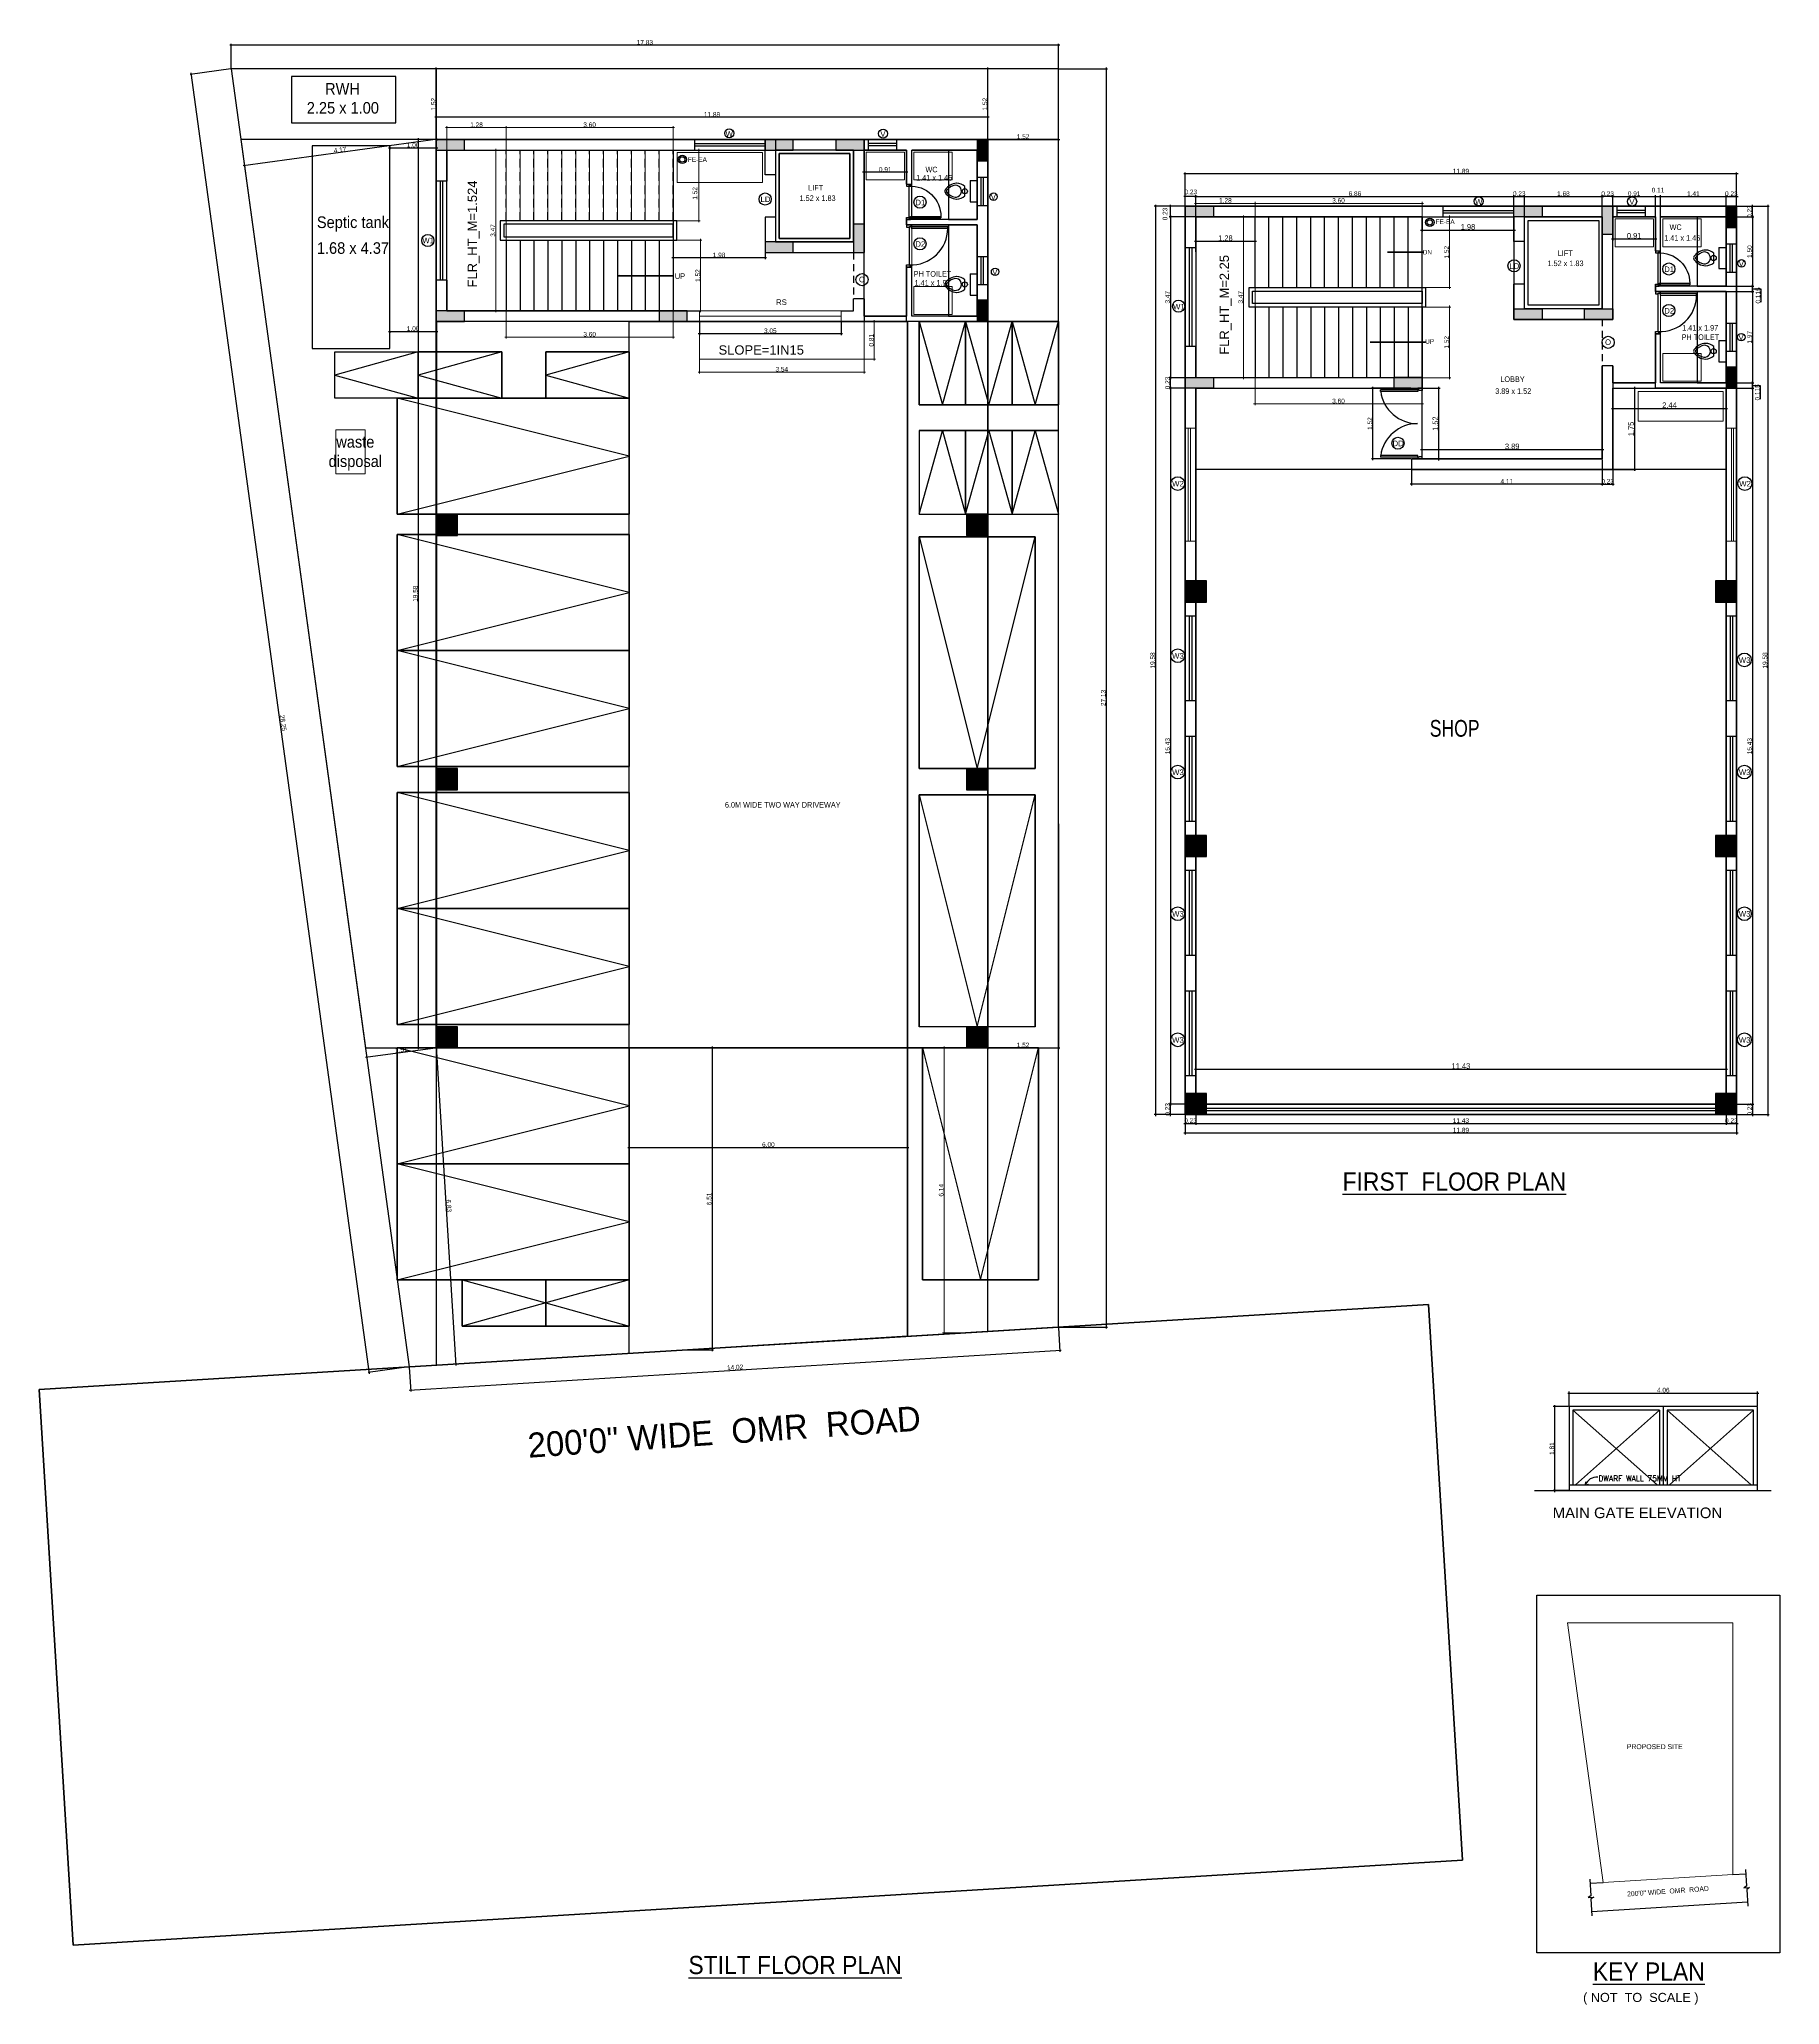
# Model space of a CAD drawing. Header units: metres. Extents: x 13627 to 13863, y 9458 to 9526.
# Drawn here: x 13797.38 to 13834.9, y 9457.92 to 9500.29 of the extents above; entities that cross this region are included whole.
import ezdxf
from ezdxf.enums import TextEntityAlignment as Align

# ---------------------------------------------------------------- set-up
doc = ezdxf.new("R2010")
doc.units = ezdxf.units.M
doc.header["$LTSCALE"] = 150
doc.header["$PDMODE"] = 35
doc.linetypes.add('DASHDOT', pattern=[1, 0.5, -0.25, 0, -0.25])
doc.linetypes.add('HIDDEN', pattern=[0.375, 0.25, -0.125])
doc.layers.get('0').update_dxf_attribs({"linetype": 'CONTINUOUS'})
doc.layers.get('DEFPOINTS').update_dxf_attribs({"color": 1, "linetype": 'CONTINUOUS'})
for name, color, linetype in [('_0', 7, 'CONTINUOUS'), ('BLK_1_FLR_0_CARPET_AREA', 32, 'CONTINUOUS'), ('BLK_1_FLR_0_EXIT_WIDTH_DOOR', 2, 'CONTINUOUS'), ('BLK_1_FLR_0_LIFT_1', 30, 'CONTINUOUS'), ('BLK_1_FLR_0_ROOF_AREA', 54, 'CONTINUOUS'), ('BLK_1_FLR_0_STAIR_1', 1, 'CONTINUOUS'), ('BLK_1_FLR_0_STILT_PARKING', 13, 'CONTINUOUS'), ('BLK_1_FLR_0_URINAL', 235, 'CONTINUOUS'), ('BLK_1_FLR_0_WATER_CLOSET', 213, 'CONTINUOUS'), ('BLK_1_FLR_1_BLT_UP_AREA', 1, 'CONTINUOUS'), ('BLK_1_FLR_1_CARPET_AREA', 32, 'CONTINUOUS'), ('BLK_1_FLR_1_EXIT_WIDTH_DOOR', 2, 'CONTINUOUS'), ('BLK_1_FLR_1_LIFT_1', 30, 'CONTINUOUS'), ('BLK_1_FLR_1_REGULAR_ROOM_1', 2, 'CONTINUOUS'), ('BLK_1_FLR_1_ROOF_AREA', 54, 'CONTINUOUS'), ('BLK_1_FLR_1_STAIR_1', 1, 'CONTINUOUS'), ('BLK_1_FLR_1_URINAL', 235, 'CONTINUOUS'), ('BLK_1_FLR_1_WATER_CLOSET', 213, 'CONTINUOUS'), ('BLK_1_LVL_0_FRONT_SETBACK', 2, 'CONTINUOUS'), ('BLK_1_LVL_0_REAR_SETBACK', 11, 'CONTINUOUS'), ('BLK_1_LVL_0_SIDE_SETBACK1', 171, 'CONTINUOUS'), ('BLK_1_LVL_0_SIDE_SETBACK2', 102, 'CONTINUOUS'), ('BLK_1_LVL_1_BLDG_FOOT_PRINT', 1, 'CONTINUOUS'), ('DIM', 7, 'CONTINUOUS'), ('DOOR', 1, 'CONTINUOUS'), ('DRIVEWAY', 6, 'CONTINUOUS'), ('MAIN_GATE', 57, 'CONTINUOUS'), ('PLOT_BOUNDARY', 70, 'CONTINUOUS'), ('ROAD_WIDTH', 1, 'CONTINUOUS'), ('RWH', 130, 'CONTINUOUS'), ('SEPTIC_TANK', 146, 'CONTINUOUS'), ('SEPTIC_TANK_1', 146, 'CONTINUOUS'), ('TEXT', 7, 'CONTINUOUS'), ('TEXT1', 9, 'CONTINUOUS'), ('WALL', 7, 'CONTINUOUS')]:
    doc.layers.add(name, color=color, linetype=linetype)
for name, color, linetype, lineweight in [('AR_WALL', 7, 'CONTINUOUS', 40), ('BLK_1_DA_RAMP_1', 1, 'CONTINUOUS', 0), ('BLK_1_FLR_0_DRINKING_WATER', 7, 'CONTINUOUS', 5), ('BLK_1_FLR_0_SP_WC', 233, 'CONTINUOUS', 5), ('BLK_1_FLR_0_STAIR_1_FLIGHT_1', 7, 'CONTINUOUS', 0), ('BLK_1_FLR_0_STAIR_1_FLIGHT_2', 7, 'CONTINUOUS', 0), ('BLK_1_FLR_0_STAIR_1_LANDING_1', 7, 'CONTINUOUS', 0), ('BLK_1_FLR_0_WASH', 243, 'CONTINUOUS', 5), ('BLK_1_FLR_1_DRINKING_WATER', 7, 'CONTINUOUS', 5), ('BLK_1_FLR_1_SP_WC', 233, 'CONTINUOUS', 5), ('BLK_1_FLR_1_STAIR_1_FLIGHT_1', 7, 'CONTINUOUS', 0), ('BLK_1_FLR_1_STAIR_1_FLIGHT_2', 7, 'CONTINUOUS', 0), ('BLK_1_FLR_1_STAIR_1_LANDING_1', 7, 'CONTINUOUS', 0), ('BLK_1_FLR_1_WASH', 243, 'CONTINUOUS', 5), ('BLK_1_LVL_0_BLDG_FOOT_PRINT', 1, 'CONTINUOUS', 5), ('DIST_EXIT', 7, 'CONTINUOUS', 0), ('LOCATION_PLAN', 7, 'CONTINUOUS', 0), ('WASTE_DISPOSAL', 7, 'CONTINUOUS', 0)]:
    doc.layers.add(name, color=color, linetype=linetype, lineweight=lineweight)
for name, color, linetype, plot in [('BLK_1_COVERED_AREA', 140, 'CONTINUOUS', False), ('BLK_1_FLR_0_BLT_UP_AREA', 1, 'CONTINUOUS', False), ('PARKING_SLOT', 30, 'CONTINUOUS', False), ('SHORTEST_DIST_TO_ROAD', 6, 'CONTINUOUS', False), ('TWO_WHEELER_PARKING', 2, 'CONTINUOUS', False)]:
    doc.layers.add(name, color=color, linetype=linetype, plot=plot)
doc.styles.add('23', font='sanss___.ttf', dxfattribs={"width": 0.95})
doc.styles.add('Arial', font='arial.ttf', dxfattribs={"width": 0.8})
doc.styles.add('Int gokilan', font='arial.ttf', dxfattribs={"height": 12})
doc.styles.add('ROMANC', font='sanss___.ttf', dxfattribs={"width": 0.95})
doc.styles.add('ROMANS', font='sanss___.ttf', dxfattribs={"width": 0.95})
doc.styles.add('ROMANT', font='sanss___.ttf', dxfattribs={"width": 0.95})
doc.styles.add('style3', font='arial.ttf', dxfattribs={"width": 0.9})
doc.styles.add('T', font='ROMI____.pfb', dxfattribs={"width": 1.2, "height": 24})
doc.styles.add('T1', font='ROMANS.shx', dxfattribs={"width": 0.96, "height": 4})
doc.dimstyles.new('Copy of vi', dxfattribs={"dimscale": 0, "dimtxt": 12, "dimasz": 1, "dimexe": 0.1875, "dimexo": 0.0625, "dimgap": 1, "dimtad": 1, "dimdec": 1, "dimrnd": 0.5, "dimzin": 3, "dimdsep": 46, "dimlunit": 4, "dimtxsty": 'ROMANS', "dimblk1": 'ARR', "dimblk2": 'ARR', "dimsah": 1, "dimcen": 0.0625, "dimdle": 5.5, "dimse1": 1, "dimse2": 1, "dimclrd": 11, "dimclre": 9, "dimclrt": 2, "dimadec": 0, "dimazin": 0, "dimtfac": 0.6, "dimtdec": 1, "dimtmove": 2, "dimatfit": 3, "dimldrblk": 'A', "dimfxl": 0, "dimtolj": 1, "dimtzin": 2, "dimarcsym": 0})
doc.dimstyles.get("Standard").update_dxf_attribs({"dimtxt": 0.1, "dimasz": 0.1, "dimexe": 0.03, "dimexo": 0.01, "dimgap": 0.01, "dimtad": 1, "dimzin": 3, "dimdsep": 46, "dimtxsty": 'Arial', "dimblk": 'ARCHTICK', "dimcen": 0.0625, "dimdle": 0.03, "dimclrd": 256, "dimclre": 9, "dimclrt": 256, "dimadec": 0, "dimazin": 0, "dimtfac": 0.6, "dimtofl": 0, "dimtmove": 1, "dimatfit": 3, "dimldrblk": 'OPEN90', "dimfxl": 0, "dimtolj": 1, "dimtzin": 0, "dimlwd": -1, "dimlwe": -1, "dimarcsym": 0})

# ---------------------------------------------------------------- blocks, each defined once
blk = doc.blocks.new('_ArchTick')
at = {"color": 0, "linetype": 'ByBlock', "const_width": 0.00381}
blk.add_lwpolyline([(-0.0127, -0.0127), (0.0127, 0.0127)], dxfattribs=at)
blk = doc.blocks.new('*D254')
at = {"color": 9}
for p, q in [((-4.354, 26.955), (-4.374, 26.955)), ((-4.354, 25.431), (-4.374, 25.431))]:
    blk.add_line(p, q, dxfattribs=at)
blk.add_line((-4.344, 25.401), (-4.344, 26.985))
at = {"layer": 'DEFPOINTS', "color": 0}
for p in [(-4.344, 26.955), (-4.344, 26.955), (-4.344, 25.431)]:
    blk.add_point(p, dxfattribs=at)
at = {"xscale": 0.1, "yscale": 0.1, "zscale": 0.1}
for p, rotation in [((-4.344, 26.955), 90), ((-4.344, 25.431), 270)]:
    blk.add_blockref('_ArchTick', p, dxfattribs=dict(at, rotation=rotation))
at = {"insert": (-4.405, 26.193), "char_height": 0.1, "attachment_point": 5, "rotation": 90, "style": 'Arial'}
blk.add_mtext('\\A1;1.52', dxfattribs=at)
blk = doc.blocks.new('_Open90')
at = {"layer": 'AR_WALL', "color": 0, "lineweight": -2}
for p, q in [((0, 0), (-0.0254, 0)), ((-0.0127, 0.0127), (0, 0)), ((0, 0), (-0.0127, -0.0127))]:
    blk.add_line(p, q, dxfattribs=at)
blk = doc.blocks.new('*D255')
blk.add_line((-4.374, 25.431), (-2.79, 25.431))
at = {"color": 9}
for p, q in [((-4.344, 23.711), (-4.344, 25.461)), ((-2.82, 23.711), (-2.82, 25.461))]:
    blk.add_line(p, q, dxfattribs=at)
at = {"layer": 'DEFPOINTS', "color": 0}
for p in [(-2.82, 25.431), (-4.344, 23.701), (-2.82, 23.701)]:
    blk.add_point(p, dxfattribs=at)
at = {"xscale": 0.1, "yscale": 0.1, "zscale": 0.1, "rotation": 180}
blk.add_blockref('_ArchTick', (-4.344, 25.431), dxfattribs=at)
at = {"xscale": 0.1, "yscale": 0.1, "zscale": 0.1}
blk.add_blockref('_ArchTick', (-2.82, 25.431), dxfattribs=at)
at = {"insert": (-3.582, 25.492), "char_height": 0.1, "attachment_point": 5, "style": 'Arial'}
blk.add_mtext('\\A1;1.52', dxfattribs=at)
blk = doc.blocks.new('*D256')
at = {"color": 9}
for p, q in [((-16.241, 26.955), (-16.261, 26.955)), ((-16.241, 25.431), (-16.261, 25.431))]:
    blk.add_line(p, q, dxfattribs=at)
blk.add_line((-16.231, 25.401), (-16.231, 26.985))
at = {"layer": 'DEFPOINTS', "color": 0}
for p in [(-16.231, 26.955), (-16.231, 26.955), (-16.231, 25.431)]:
    blk.add_point(p, dxfattribs=at)
at = {"xscale": 0.1, "yscale": 0.1, "zscale": 0.1}
for p, rotation in [((-16.231, 26.955), 90), ((-16.231, 25.431), 270)]:
    blk.add_blockref('_ArchTick', p, dxfattribs=dict(at, rotation=rotation))
at = {"insert": (-16.292, 26.193), "char_height": 0.1, "attachment_point": 5, "rotation": 90, "style": 'Arial'}
blk.add_mtext('\\A1;1.52', dxfattribs=at)
blk = doc.blocks.new('*D257')
at = {"color": 9}
for p, q in [((-2.81, 26.955), (-1.76, 26.955)), ((-2.81, -0.173), (-1.76, -0.173))]:
    blk.add_line(p, q, dxfattribs=at)
blk.add_line((-1.79, 26.985), (-1.79, -0.203))
at = {"layer": 'DEFPOINTS', "color": 0}
for p in [(-2.82, 26.955), (-2.82, -0.173), (-1.79, -0.173)]:
    blk.add_point(p, dxfattribs=at)
at = {"xscale": 0.1, "yscale": 0.1, "zscale": 0.1}
for p, rotation in [((-1.79, 26.955), 90), ((-1.79, -0.173), 270)]:
    blk.add_blockref('_ArchTick', p, dxfattribs=dict(at, rotation=rotation))
at = {"insert": (-1.851, 13.391), "char_height": 0.1, "attachment_point": 5, "rotation": 90, "style": 'Arial'}
blk.add_mtext('\\A1;27.13', dxfattribs=at)
blk = doc.blocks.new('*D258')
at = {"color": 9}
for p, q in [((-2.819, -0.183), (-2.787, -0.703)), ((-16.814, -1.04), (-16.782, -1.56))]:
    blk.add_line(p, q, dxfattribs=at)
blk.add_line((-16.814, -1.532), (-2.759, -0.671))
at = {"layer": 'DEFPOINTS', "color": 0}
for p in [(-2.82, -0.173), (-2.789, -0.673), (-16.814, -1.03)]:
    blk.add_point(p, dxfattribs=at)
at = {"xscale": 0.1, "yscale": 0.1, "zscale": 0.1}
for p, rotation in [((-2.789, -0.673), 3.50401467510341), ((-16.784, -1.53), 183.5040146751034)]:
    blk.add_blockref('_ArchTick', p, dxfattribs=dict(at, rotation=rotation))
at = {"insert": (-9.79, -1.04), "char_height": 0.1, "attachment_point": 5, "rotation": 3.504, "style": 'Arial'}
blk.add_mtext('\\A1;14.02', dxfattribs=at)
blk = doc.blocks.new('*D259')
at = {"color": 9}
for p, q in [((-20.66, 26.953), (-21.54, 26.833)), ((-16.824, -1.031), (-17.703, -1.151))]:
    blk.add_line(p, q, dxfattribs=at)
blk.add_line((-17.67, -1.177), (-21.514, 26.866))
at = {"layer": 'DEFPOINTS', "color": 0}
for p in [(-21.51, 26.837), (-20.651, 26.955), (-16.814, -1.03)]:
    blk.add_point(p, dxfattribs=at)
at = {"xscale": 0.1, "yscale": 0.1, "zscale": 0.1}
for p, rotation in [((-21.51, 26.837), 97.80575307845703), ((-17.674, -1.147), 277.805753078457)]:
    blk.add_blockref('_ArchTick', p, dxfattribs=dict(at, rotation=rotation))
at = {"insert": (-19.531, 12.853), "char_height": 0.1, "attachment_point": 5, "rotation": 277.8058, "style": 'Arial'}
blk.add_mtext('\\A1;28.25', dxfattribs=at)
blk = doc.blocks.new('*D260')
at = {"color": 9}
for p, q in [((-2.82, 10.68), (-2.82, 5.817)), ((-4.344, 6.489), (-4.344, 5.817))]:
    blk.add_line(p, q, dxfattribs=at)
blk.add_line((-4.374, 5.847), (-2.79, 5.847))
at = {"layer": 'DEFPOINTS', "color": 0}
for p in [(-2.82, 10.69), (-4.344, 6.499), (-2.82, 5.847)]:
    blk.add_point(p, dxfattribs=at)
at = {"rotation": 180}
blk.add_blockref('_ArchTick', (-4.344, 5.847), dxfattribs=at)
blk.add_blockref('_ArchTick', (-2.82, 5.847))
at = {"insert": (-3.582, 5.908), "char_height": 0.1, "attachment_point": 5, "style": 'Arial'}
blk.add_mtext('\\A1;1.52', dxfattribs=at)
blk = doc.blocks.new('A')
at = {"layer": 'DIM', "color": 9, "linetype": 'ByBlock'}
for p, q in [((-0.13, 0), (0.13, 0)), ((-0.08, -0.08), (0.08, 0.08)), ((0, 0.13), (0, -0.13))]:
    blk.add_line(p, q, dxfattribs=at)
blk = doc.blocks.new('ARROW')
at = {"layer": 'WALL'}
blk.add_blockref('A', (0, 0), dxfattribs=at)
blk = doc.blocks.new('ARR')
at = {"layer": 'DIM'}
blk.add_blockref('ARROW', (0, 0), dxfattribs=at)
blk = doc.blocks.new('*D261')
blk.add_line((-4.314, 25.91), (-16.261, 25.91))
at = {"color": 9}
for p, q in [((-16.231, 25.441), (-16.231, 25.94)), ((-4.344, 25.441), (-4.344, 25.94))]:
    blk.add_line(p, q, dxfattribs=at)
at = {"layer": 'DEFPOINTS', "color": 0}
for p in [(-16.231, 25.91), (-16.231, 25.431), (-4.344, 25.431)]:
    blk.add_point(p, dxfattribs=at)
at = {"xscale": 0.1, "yscale": 0.1, "zscale": 0.1}
for p, rotation in [((-16.231, 25.91), 179.9999999999736), ((-4.344, 25.91), 359.9999999999737)]:
    blk.add_blockref('_ArchTick', p, dxfattribs=dict(at, rotation=rotation))
at = {"insert": (-10.287, 25.971), "char_height": 0.1, "attachment_point": 5, "style": 'Arial'}
blk.add_mtext('\\A1;11.89', dxfattribs=at)
blk = doc.blocks.new('*D262')
blk.add_line((-16.201, 25.435), (-20.394, 24.86))
at = {"color": 9}
for p, q in [((-16.23, 25.421), (-16.227, 25.401)), ((-20.363, 24.854), (-20.36, 24.834))]:
    blk.add_line(p, q, dxfattribs=at)
at = {"layer": 'DEFPOINTS', "color": 0}
for p in [(-16.231, 25.431), (-20.364, 24.864), (-20.364, 24.864)]:
    blk.add_point(p, dxfattribs=at)
at = {"xscale": 0.1, "yscale": 0.1, "zscale": 0.1}
for p, rotation in [((-16.231, 25.431), 7.805753078462522), ((-20.364, 24.864), 187.8057530784625)]:
    blk.add_blockref('_ArchTick', p, dxfattribs=dict(at, rotation=rotation))
at = {"insert": (-18.306, 25.207), "char_height": 0.1, "attachment_point": 5, "rotation": 7.8058, "style": 'Arial'}
blk.add_mtext('\\A1;4.17', dxfattribs=at)
blk = doc.blocks.new('*D263')
blk.add_line((-16.201, 5.851), (-17.759, 5.638))
at = {"color": 9}
for p, q in [((-17.727, 5.632), (-17.725, 5.612)), ((-16.23, 5.837), (-16.227, 5.817))]:
    blk.add_line(p, q, dxfattribs=at)
at = {"layer": 'DEFPOINTS', "color": 0}
for p in [(-17.729, 5.642), (-17.729, 5.642), (-16.231, 5.847)]:
    blk.add_point(p, dxfattribs=at)
at = {"xscale": 0.1, "yscale": 0.1, "zscale": 0.1}
for p, rotation in [((-17.729, 5.642), 187.8057530784014), ((-16.231, 5.847), 7.805753078401451)]:
    blk.add_blockref('_ArchTick', p, dxfattribs=dict(at, rotation=rotation))
at = {"insert": (-16.988, 5.805), "char_height": 0.1, "attachment_point": 5, "rotation": 7.8058, "style": 'Arial'}
blk.add_mtext('\\A1;1.51', dxfattribs=at)
blk = doc.blocks.new('*D264')
at = {"color": 9}
for p, q in [((-16.241, 5.847), (-16.261, 5.845)), ((-15.824, -0.969), (-15.844, -0.97))]:
    blk.add_line(p, q, dxfattribs=at)
blk.add_line((-16.233, 5.877), (-15.812, -0.998))
at = {"layer": 'DEFPOINTS', "color": 0}
for p in [(-16.231, 5.847), (-15.814, -0.968), (-15.814, -0.968)]:
    blk.add_point(p, dxfattribs=at)
at = {"xscale": 0.1, "yscale": 0.1, "zscale": 0.1}
for p, rotation in [((-16.231, 5.847), 93.50401467509336), ((-15.814, -0.968), 273.5040146750932)]:
    blk.add_blockref('_ArchTick', p, dxfattribs=dict(at, rotation=rotation))
at = {"insert": (-15.961, 2.443), "char_height": 0.1, "attachment_point": 5, "rotation": 273.504, "style": 'Arial'}
blk.add_mtext('\\A1;6.83', dxfattribs=at)
blk = doc.blocks.new('*D265')
at = {"color": 9}
for p, q in [((-16.241, 25.431), (-16.651, 25.431)), ((-16.241, 5.847), (-16.651, 5.847))]:
    blk.add_line(p, q, dxfattribs=at)
blk.add_line((-16.621, 25.461), (-16.621, 5.817))
at = {"layer": 'DEFPOINTS', "color": 0}
for p in [(-16.231, 25.431), (-16.621, 5.847), (-16.231, 5.847)]:
    blk.add_point(p, dxfattribs=at)
at = {"xscale": 0.1, "yscale": 0.1, "zscale": 0.1}
for p, rotation in [((-16.621, 25.431), 90), ((-16.621, 5.847), 270)]:
    blk.add_blockref('_ArchTick', p, dxfattribs=dict(at, rotation=rotation))
at = {"insert": (-16.682, 15.639), "char_height": 0.1, "attachment_point": 5, "rotation": 90, "style": 'Arial'}
blk.add_mtext('\\A1;19.58', dxfattribs=at)
blk = doc.blocks.new('*D266')
at = {"color": 9}
for p, q in [((-9.144, 23.4), (-9.144, 22.849)), ((-11.126, 22.956), (-11.126, 22.849))]:
    blk.add_line(p, q, dxfattribs=at)
blk.add_line((-9.114, 22.879), (-11.156, 22.879))
at = {"layer": 'DEFPOINTS', "color": 0}
for p in [(-9.144, 23.41), (-11.126, 22.966), (-11.126, 22.879)]:
    blk.add_point(p, dxfattribs=at)
at = {"rotation": 180}
blk.add_blockref('_ArchTick', (-11.126, 22.879), dxfattribs=at)
blk.add_blockref('_ArchTick', (-9.144, 22.879))
at = {"insert": (-10.135, 22.94), "char_height": 0.1, "attachment_point": 5, "style": 'Arial'}
blk.add_mtext('\\A1;1.98', dxfattribs=at)
blk = doc.blocks.new('EWCP')
for p, q in [((0.229, 0.152), (-0.229, 0.152)), ((-0.229, 0.152), (-0.229, 0)), ((0.229, 0), (-0.229, 0)), ((-0.102, 0.264), (0.102, 0.264)), ((0.229, 0.152), (0.229, 0))]:
    blk.add_line(p, q)
blk.add_circle((0, 0.267), 0.0559)
for centre, radius, start, end in [((0.147, 0.429), 0.317, 124.2325, 177.7197), ((0.109, 0.446), 0.279, 180.9603, 220.9088), ((0.147, 0.429), 0.279, 124.9525, 170.1186), ((0.001, 0.467), 0.129, 175.7526, 359.9058), ((0, 0.625), 0.0734, 64.3273, 115.1009), ((0, 0.625), 0.0353, 68.3192, 110.8901), ((-0.147, 0.429), 0.279, 7.8571, 54.9843), ((-0.147, 0.429), 0.317, 2.2803, 55.6668), ((-0.109, 0.446), 0.279, 319.0912, 359.0397)]:
    blk.add_arc(centre, radius, start, end)
blk = doc.blocks.new('D1')
at = {"color": 40}
for p, q in [((0.038, 0.102), (0.038, 0.89)), ((0.076, 0.89), (0.038, 0.89)), ((0.076, 0.102), (0.076, 0.89)), ((0.038, 0.102), (0.076, 0.102))]:
    blk.add_line(p, q, dxfattribs=at)
at = {"color": 230}
for p, q in [((0, 0), (0, 0.102)), ((0.038, 0.102), (0, 0.102)), ((0, 0), (0.051, 0)), ((0.038, 0.064), (0.038, 0.102)), ((0.051, 0.064), (0.038, 0.064)), ((0.051, 0), (0.051, 0.064)), ((0.864, 0.064), (0.876, 0.064)), ((0.864, 0), (0.864, 0.064)), ((0.914, 0), (0.864, 0)), ((0.876, 0.064), (0.876, 0.102)), ((0.876, 0.102), (0.914, 0.102)), ((0.914, 0), (0.914, 0.102))]:
    blk.add_line(p, q, dxfattribs=at)
at = {"color": 145}
blk.add_arc((0.076, 0.102), 0.788, 357.2298, 90, dxfattribs=at)
blk = doc.blocks.new('*D267')
blk.add_line((-6.066, 24.723), (-7.041, 24.723))
at = {"color": 9}
for p, q in [((-7.011, 24.825), (-7.011, 24.693)), ((-6.096, 24.825), (-6.096, 24.693))]:
    blk.add_line(p, q, dxfattribs=at)
at = {"layer": 'DEFPOINTS', "color": 0}
for p in [(-7.011, 24.835), (-7.011, 24.723), (-6.096, 24.835)]:
    blk.add_point(p, dxfattribs=at)
at = {"xscale": 0.1, "yscale": 0.1, "zscale": 0.1, "rotation": 180}
blk.add_blockref('_ArchTick', (-7.011, 24.723), dxfattribs=at)
at = {"xscale": 0.1, "yscale": 0.1, "zscale": 0.1}
blk.add_blockref('_ArchTick', (-6.096, 24.723), dxfattribs=at)
at = {"insert": (-6.554, 24.784), "char_height": 0.1, "attachment_point": 5, "style": 'Arial'}
blk.add_mtext('\\A1;0.91', dxfattribs=at)
blk = doc.blocks.new('*D268')
blk.add_line((-2.79, 27.464), (-20.681, 27.464))
at = {"color": 9}
for p, q in [((-20.651, 26.965), (-20.651, 27.494)), ((-2.82, 26.965), (-2.82, 27.494))]:
    blk.add_line(p, q, dxfattribs=at)
at = {"layer": 'DEFPOINTS', "color": 0}
for p in [(-20.651, 27.464), (-20.651, 26.955), (-2.82, 26.955)]:
    blk.add_point(p, dxfattribs=at)
at = {"xscale": 0.1, "yscale": 0.1, "zscale": 0.1, "rotation": 180}
blk.add_blockref('_ArchTick', (-20.651, 27.464), dxfattribs=at)
at = {"xscale": 0.1, "yscale": 0.1, "zscale": 0.1}
blk.add_blockref('_ArchTick', (-2.82, 27.464), dxfattribs=at)
at = {"insert": (-11.735, 27.525), "char_height": 0.1, "attachment_point": 5, "style": 'Arial'}
blk.add_mtext('\\A1;17.83', dxfattribs=at)
blk = doc.blocks.new('*D76')
at = {"layer": 'BLK_1_FLR_0_STAIR_1_LANDING_1', "color": 9}
for p, q in [((13806.164, 9497.909), (13806.164, 9498.413)), ((13807.441, 9497.909), (13807.441, 9498.413))]:
    blk.add_line(p, q, dxfattribs=at)
at = {"layer": 'BLK_1_FLR_0_STAIR_1_LANDING_1'}
blk.add_line((13807.471, 9498.383), (13806.134, 9498.383), dxfattribs=at)
at = {"layer": 'DEFPOINTS', "color": 0}
for p in [(13806.164, 9498.383), (13806.164, 9497.899), (13807.441, 9497.899)]:
    blk.add_point(p, dxfattribs=at)
at = {"layer": 'BLK_1_FLR_0_STAIR_1_LANDING_1', "xscale": 0.1, "yscale": 0.1, "zscale": 0.1, "rotation": 180}
blk.add_blockref('_ArchTick', (13806.164, 9498.383), dxfattribs=at)
at = {"layer": 'BLK_1_FLR_0_STAIR_1_LANDING_1', "xscale": 0.1, "yscale": 0.1, "zscale": 0.1}
blk.add_blockref('_ArchTick', (13807.441, 9498.383), dxfattribs=at)
at = {"layer": 'BLK_1_FLR_0_STAIR_1_LANDING_1', "color": 2, "insert": (13806.803, 9498.445), "char_height": 0.1, "attachment_point": 5, "style": 'Arial'}
blk.add_mtext('\\A1;1.28', dxfattribs=at)
blk = doc.blocks.new('*D77')
at = {"layer": 'BLK_1_FLR_0_STAIR_1_LANDING_1', "color": 9}
for p, q in [((13807.427, 9497.899), (13807.186, 9497.899)), ((13807.427, 9494.433), (13807.186, 9494.433))]:
    blk.add_line(p, q, dxfattribs=at)
at = {"layer": 'BLK_1_FLR_0_STAIR_1_LANDING_1'}
blk.add_line((13807.216, 9497.929), (13807.216, 9494.403), dxfattribs=at)
at = {"layer": 'DEFPOINTS', "color": 0}
for p in [(13807.437, 9497.899), (13807.216, 9494.433), (13807.437, 9494.433)]:
    blk.add_point(p, dxfattribs=at)
at = {"layer": 'BLK_1_FLR_0_STAIR_1_LANDING_1', "xscale": 0.1, "yscale": 0.1, "zscale": 0.1}
for p, rotation in [((13807.216, 9497.899), 90), ((13807.216, 9494.433), 270)]:
    blk.add_blockref('_ArchTick', p, dxfattribs=dict(at, rotation=rotation))
at = {"layer": 'BLK_1_FLR_0_STAIR_1_LANDING_1', "color": 1, "insert": (13807.155, 9496.166), "char_height": 0.1, "attachment_point": 5, "rotation": 90, "style": 'Arial'}
blk.add_mtext('\\A1;3.47', dxfattribs=at)
blk = doc.blocks.new('*D78')
at = {"layer": 'BLK_1_FLR_0_STAIR_1_FLIGHT_1', "color": 9}
for p, q in [((13811.051, 9495.956), (13811.663, 9495.956)), ((13811.051, 9494.433), (13811.663, 9494.433))]:
    blk.add_line(p, q, dxfattribs=at)
at = {"layer": 'BLK_1_FLR_0_STAIR_1_FLIGHT_1'}
blk.add_line((13811.633, 9495.986), (13811.633, 9494.403), dxfattribs=at)
at = {"layer": 'DEFPOINTS', "color": 0}
for p in [(13811.041, 9495.956), (13811.041, 9494.433), (13811.633, 9494.433)]:
    blk.add_point(p, dxfattribs=at)
at = {"layer": 'BLK_1_FLR_0_STAIR_1_FLIGHT_1', "xscale": 0.1, "yscale": 0.1, "zscale": 0.1}
for p, rotation in [((13811.633, 9495.956), 90), ((13811.633, 9494.433), 270)]:
    blk.add_blockref('_ArchTick', p, dxfattribs=dict(at, rotation=rotation))
at = {"layer": 'BLK_1_FLR_0_STAIR_1_FLIGHT_1', "color": 2, "insert": (13811.572, 9495.194), "char_height": 0.1, "attachment_point": 5, "rotation": 90, "style": 'Arial'}
blk.add_mtext('\\A1;1.52', dxfattribs=at)
blk = doc.blocks.new('*D79')
at = {"layer": 'BLK_1_FLR_0_STAIR_1_FLIGHT_2', "color": 9}
for p, q in [((13811.051, 9497.899), (13811.625, 9497.899)), ((13811.051, 9496.375), (13811.625, 9496.375))]:
    blk.add_line(p, q, dxfattribs=at)
at = {"layer": 'BLK_1_FLR_0_STAIR_1_FLIGHT_2'}
blk.add_line((13811.595, 9496.345), (13811.595, 9497.929), dxfattribs=at)
at = {"layer": 'DEFPOINTS', "color": 0}
for p in [(13811.041, 9497.899), (13811.595, 9497.899), (13811.041, 9496.375)]:
    blk.add_point(p, dxfattribs=at)
at = {"layer": 'BLK_1_FLR_0_STAIR_1_FLIGHT_2', "xscale": 0.1, "yscale": 0.1, "zscale": 0.1}
for p, rotation in [((13811.595, 9497.899), 90), ((13811.595, 9496.375), 270)]:
    blk.add_blockref('_ArchTick', p, dxfattribs=dict(at, rotation=rotation))
at = {"layer": 'BLK_1_FLR_0_STAIR_1_FLIGHT_2', "color": 2, "insert": (13811.512, 9496.966), "char_height": 0.1, "attachment_point": 5, "rotation": 90, "style": 'Arial'}
blk.add_mtext('\\A1;1.52', dxfattribs=at)
blk = doc.blocks.new('*D80')
at = {"layer": 'BLK_1_FLR_0_STAIR_1_FLIGHT_2', "color": 9}
for p, q in [((13807.441, 9497.909), (13807.441, 9498.413)), ((13811.041, 9497.903), (13811.041, 9498.413))]:
    blk.add_line(p, q, dxfattribs=at)
at = {"layer": 'BLK_1_FLR_0_STAIR_1_FLIGHT_2'}
blk.add_line((13807.411, 9498.383), (13811.071, 9498.383), dxfattribs=at)
at = {"layer": 'DEFPOINTS', "color": 0}
for p in [(13811.041, 9498.383), (13807.441, 9497.899), (13811.041, 9497.893)]:
    blk.add_point(p, dxfattribs=at)
at = {"layer": 'BLK_1_FLR_0_STAIR_1_FLIGHT_2', "xscale": 0.1, "yscale": 0.1, "zscale": 0.1, "rotation": 180}
blk.add_blockref('_ArchTick', (13807.441, 9498.383), dxfattribs=at)
at = {"layer": 'BLK_1_FLR_0_STAIR_1_FLIGHT_2', "xscale": 0.1, "yscale": 0.1, "zscale": 0.1}
blk.add_blockref('_ArchTick', (13811.041, 9498.383), dxfattribs=at)
at = {"layer": 'BLK_1_FLR_0_STAIR_1_FLIGHT_2', "color": 1, "insert": (13809.241, 9498.445), "char_height": 0.1, "attachment_point": 5, "style": 'Arial'}
blk.add_mtext('\\A1;3.60', dxfattribs=at)
blk = doc.blocks.new('*D81')
at = {"layer": 'BLK_1_FLR_0_STAIR_1_FLIGHT_1', "color": 9}
for p, q in [((13807.441, 9494.423), (13807.441, 9493.837)), ((13811.041, 9494.423), (13811.041, 9493.837))]:
    blk.add_line(p, q, dxfattribs=at)
at = {"layer": 'BLK_1_FLR_0_STAIR_1_FLIGHT_1'}
blk.add_line((13811.071, 9493.867), (13807.411, 9493.867), dxfattribs=at)
at = {"layer": 'DEFPOINTS', "color": 0}
for p in [(13807.441, 9494.433), (13811.041, 9494.433), (13807.441, 9493.867)]:
    blk.add_point(p, dxfattribs=at)
at = {"layer": 'BLK_1_FLR_0_STAIR_1_FLIGHT_1', "xscale": 0.1, "yscale": 0.1, "zscale": 0.1, "rotation": 180}
blk.add_blockref('_ArchTick', (13807.441, 9493.867), dxfattribs=at)
at = {"layer": 'BLK_1_FLR_0_STAIR_1_FLIGHT_1', "xscale": 0.1, "yscale": 0.1, "zscale": 0.1}
blk.add_blockref('_ArchTick', (13811.041, 9493.867), dxfattribs=at)
at = {"layer": 'BLK_1_FLR_0_STAIR_1_FLIGHT_1', "color": 1, "insert": (13809.241, 9493.928), "char_height": 0.1, "attachment_point": 5, "style": 'Arial'}
blk.add_mtext('\\A1;3.60', dxfattribs=at)
blk = doc.blocks.new('*D269')
blk.add_line((143.297, 24.67), (141.96, 24.67))
at = {"color": 9}
for p, q in [((141.99, 24.45), (141.99, 24.7)), ((143.267, 24.45), (143.267, 24.7))]:
    blk.add_line(p, q, dxfattribs=at)
at = {"layer": 'DEFPOINTS', "color": 0}
for p in [(141.99, 24.67), (141.99, 24.44), (143.267, 24.44)]:
    blk.add_point(p, dxfattribs=at)
at = {"rotation": 180}
blk.add_blockref('_ArchTick', (141.99, 24.67), dxfattribs=at)
blk.add_blockref('_ArchTick', (143.267, 24.67))
at = {"insert": (142.628, 24.742), "char_height": 0.12, "attachment_point": 5, "style": 'Arial'}
blk.add_mtext('\\A1;1.28', dxfattribs=at)
blk = doc.blocks.new('A$C1378589D')
at = {"layer": 'DOOR', "color": 40}
for p, q in [((0.035, 0.094), (0.035, 0.892)), ((0.071, 0.892), (0.035, 0.892)), ((0.071, 0.094), (0.071, 0.892)), ((1.453, 0.094), (1.453, 0.892)), ((1.453, 0.892), (1.489, 0.892)), ((1.489, 0.094), (1.489, 0.892)), ((0.035, 0.094), (0.071, 0.094)), ((1.489, 0.094), (1.453, 0.094))]:
    blk.add_line(p, q, dxfattribs=at)
at = {"layer": 'DOOR', "color": 230}
for p, q in [((0.035, 0.094), (0, 0.094)), ((0, 0), (0, 0.094)), ((0, 0), (0.047, 0)), ((0.035, 0.059), (0.035, 0.094)), ((0.047, 0.059), (0.035, 0.059)), ((0.047, 0), (0.047, 0.059)), ((1.477, 0.059), (1.489, 0.059)), ((1.477, 0), (1.477, 0.059)), ((1.524, 0), (1.477, 0)), ((1.489, 0.094), (1.524, 0.094)), ((1.489, 0.059), (1.489, 0.094)), ((1.524, 0), (1.524, 0.094))]:
    blk.add_line(p, q, dxfattribs=at)
at = {"layer": 'DOOR', "color": 145}
for centre, start, end in [((-0.04, 0.097), 359.8144, 82.0332), ((1.564, 0.097), 97.9668, 180.1856)]:
    blk.add_arc(centre, 0.802, start, end, dxfattribs=at)
blk = doc.blocks.new('*D270')
blk.add_line((153.678, 26.127), (141.731, 26.127))
at = {"color": 9}
for p, q in [((141.761, 25.441), (141.761, 26.157)), ((153.648, 25.441), (153.648, 26.157))]:
    blk.add_line(p, q, dxfattribs=at)
at = {"layer": 'DEFPOINTS', "color": 0}
for p in [(141.761, 26.127), (141.761, 25.431), (153.648, 25.431)]:
    blk.add_point(p, dxfattribs=at)
at = {"xscale": 0.1, "yscale": 0.1, "zscale": 0.1}
for p, rotation in [((141.761, 26.127), 179.9999999999736), ((153.648, 26.127), 359.9999999999737)]:
    blk.add_blockref('_ArchTick', p, dxfattribs=dict(at, rotation=rotation))
at = {"insert": (147.705, 26.188), "char_height": 0.1, "attachment_point": 5, "style": 'Arial'}
blk.add_mtext('\\A1;11.89', dxfattribs=at)
blk = doc.blocks.new('*D271')
blk.add_line((153.45, 6.823), (141.96, 6.823))
at = {"color": 9}
for p, q in [((141.99, 6.772), (141.99, 6.853)), ((153.42, 6.772), (153.42, 6.853))]:
    blk.add_line(p, q, dxfattribs=at)
at = {"layer": 'DEFPOINTS', "color": 0}
for p in [(141.99, 6.823), (141.99, 6.762), (153.42, 6.762)]:
    blk.add_point(p, dxfattribs=at)
at = {"rotation": 180}
blk.add_blockref('_ArchTick', (141.99, 6.823), dxfattribs=at)
blk.add_blockref('_ArchTick', (153.42, 6.823))
at = {"insert": (147.705, 6.895), "char_height": 0.12, "attachment_point": 5, "style": 'Arial'}
blk.add_mtext('\\A1;11.43', dxfattribs=at)
blk = doc.blocks.new('*D272')
at = {"color": 9}
for p, q in [((141.751, 25.431), (141.092, 25.431)), ((141.751, 5.847), (141.092, 5.847))]:
    blk.add_line(p, q, dxfattribs=at)
blk.add_line((141.122, 25.461), (141.122, 5.817))
at = {"layer": 'DEFPOINTS', "color": 0}
for p in [(141.761, 25.431), (141.122, 5.847), (141.761, 5.847)]:
    blk.add_point(p, dxfattribs=at)
for p, rotation in [((141.122, 25.431), 90), ((141.122, 5.847), 270)]:
    blk.add_blockref('_ArchTick', p, dxfattribs=dict(rotation=rotation))
at = {"insert": (141.061, 15.639), "char_height": 0.1, "attachment_point": 5, "rotation": 90, "style": 'Arial'}
blk.add_mtext('\\A1;19.58', dxfattribs=at)
blk = doc.blocks.new('*D273')
blk.add_line((151.926, 24.723), (150.951, 24.723))
at = {"color": 9}
for p, q in [((150.981, 24.825), (150.981, 24.693)), ((151.896, 24.825), (151.896, 24.693))]:
    blk.add_line(p, q, dxfattribs=at)
at = {"layer": 'DEFPOINTS', "color": 0}
for p in [(150.981, 24.835), (150.981, 24.723), (151.896, 24.835)]:
    blk.add_point(p, dxfattribs=at)
at = {"rotation": 180}
blk.add_blockref('_ArchTick', (150.981, 24.723), dxfattribs=at)
blk.add_blockref('_ArchTick', (151.896, 24.723))
at = {"insert": (151.439, 24.794), "char_height": 0.12, "attachment_point": 5, "style": 'Arial'}
blk.add_mtext('\\A1;0.91', dxfattribs=at)
blk = doc.blocks.new('*D274')
blk.add_line((150.951, 21.072), (153.45, 21.072))
at = {"color": 9}
for p, q in [((150.981, 21.062), (150.981, 21.042)), ((153.42, 21.062), (153.42, 21.042))]:
    blk.add_line(p, q, dxfattribs=at)
at = {"layer": 'DEFPOINTS', "color": 0}
for p in [(150.981, 21.072), (153.42, 21.072), (153.42, 21.072)]:
    blk.add_point(p, dxfattribs=at)
at = {"rotation": 180}
blk.add_blockref('_ArchTick', (150.981, 21.072), dxfattribs=at)
blk.add_blockref('_ArchTick', (153.42, 21.072))
at = {"insert": (152.201, 21.142), "char_height": 0.12, "attachment_point": 5, "style": 'Arial'}
blk.add_mtext('\\A1;2.44', dxfattribs=at)
blk = doc.blocks.new('*D275')
at = {"color": 9}
for p, q in [((150.991, 21.507), (151.475, 21.507)), ((150.991, 19.754), (151.475, 19.754))]:
    blk.add_line(p, q, dxfattribs=at)
blk.add_line((151.445, 21.537), (151.445, 19.724))
at = {"layer": 'DEFPOINTS', "color": 0}
for p in [(150.981, 21.507), (150.981, 19.754), (151.445, 19.754)]:
    blk.add_point(p, dxfattribs=at)
for p, rotation in [((151.445, 21.507), 90), ((151.445, 19.754), 270)]:
    blk.add_blockref('_ArchTick', p, dxfattribs=dict(rotation=rotation))
at = {"insert": (151.374, 20.631), "char_height": 0.12, "attachment_point": 5, "rotation": 90, "style": 'Arial'}
blk.add_mtext('\\A1;1.75', dxfattribs=at)
blk = doc.blocks.new('*D276')
at = {"color": 9}
for p, q in [((153.658, 25.431), (154.352, 25.431)), ((153.658, 5.847), (154.352, 5.847))]:
    blk.add_line(p, q, dxfattribs=at)
blk.add_line((154.322, 25.461), (154.322, 5.817))
at = {"layer": 'DEFPOINTS', "color": 0}
for p in [(153.648, 25.431), (153.648, 5.847), (154.322, 5.847)]:
    blk.add_point(p, dxfattribs=at)
at = {"xscale": 0.1, "yscale": 0.1, "zscale": 0.1}
for p, rotation in [((154.322, 25.431), 90), ((154.322, 5.847), 270)]:
    blk.add_blockref('_ArchTick', p, dxfattribs=dict(at, rotation=rotation))
at = {"insert": (154.26, 15.639), "char_height": 0.1, "attachment_point": 5, "rotation": 90, "style": 'Arial'}
blk.add_mtext('\\A1;19.58', dxfattribs=at)
blk = doc.blocks.new('*D277')
at = {"color": 9}
for p, q in [((141.761, 5.837), (141.761, 5.421)), ((153.648, 5.837), (153.648, 5.421))]:
    blk.add_line(p, q, dxfattribs=at)
blk.add_line((153.678, 5.451), (141.731, 5.451))
at = {"layer": 'DEFPOINTS', "color": 0}
for p in [(141.761, 5.847), (153.648, 5.847), (141.761, 5.451)]:
    blk.add_point(p, dxfattribs=at)
at = {"xscale": 0.1, "yscale": 0.1, "zscale": 0.1, "rotation": 180}
blk.add_blockref('_ArchTick', (141.761, 5.451), dxfattribs=at)
at = {"xscale": 0.1, "yscale": 0.1, "zscale": 0.1}
blk.add_blockref('_ArchTick', (153.648, 5.451), dxfattribs=at)
at = {"insert": (147.705, 5.513), "char_height": 0.1, "attachment_point": 5, "style": 'Arial'}
blk.add_mtext('\\A1;11.89', dxfattribs=at)
blk = doc.blocks.new('*D278')
blk.add_line((150.783, 20.182), (146.837, 20.182))
at = {"color": 9}
for p, q in [((146.867, 19.993), (146.867, 20.212)), ((150.753, 19.993), (150.753, 20.212))]:
    blk.add_line(p, q, dxfattribs=at)
at = {"layer": 'DEFPOINTS', "color": 0}
for p in [(146.867, 20.182), (146.867, 19.983), (150.753, 19.983)]:
    blk.add_point(p, dxfattribs=at)
at = {"rotation": 180}
blk.add_blockref('_ArchTick', (146.867, 20.182), dxfattribs=at)
blk.add_blockref('_ArchTick', (150.753, 20.182))
at = {"insert": (148.81, 20.253), "char_height": 0.12, "attachment_point": 5, "style": 'Arial'}
blk.add_mtext('\\A1;3.89', dxfattribs=at)
blk = doc.blocks.new('*D279')
at = {"color": 9}
for p, q in [((146.877, 21.507), (147.255, 21.507)), ((146.877, 19.983), (147.255, 19.983))]:
    blk.add_line(p, q, dxfattribs=at)
blk.add_line((147.225, 21.537), (147.225, 19.953))
at = {"layer": 'DEFPOINTS', "color": 0}
for p in [(146.867, 21.507), (146.867, 19.983), (147.225, 19.983)]:
    blk.add_point(p, dxfattribs=at)
for p, rotation in [((147.225, 21.507), 90), ((147.225, 19.983), 270)]:
    blk.add_blockref('_ArchTick', p, dxfattribs=dict(rotation=rotation))
at = {"insert": (147.154, 20.745), "char_height": 0.12, "attachment_point": 5, "rotation": 90, "style": 'Arial'}
blk.add_mtext('\\A1;1.52', dxfattribs=at)
blk = doc.blocks.new('*D280')
at = {"color": 9}
for p, q in [((146.867, 25.192), (146.867, 24.885)), ((148.848, 25.192), (148.848, 24.885))]:
    blk.add_line(p, q, dxfattribs=at)
blk.add_line((146.837, 24.915), (148.878, 24.915))
at = {"layer": 'DEFPOINTS', "color": 0}
for p in [(146.867, 25.202), (148.848, 25.202), (148.848, 24.915)]:
    blk.add_point(p, dxfattribs=at)
at = {"rotation": 180}
blk.add_blockref('_ArchTick', (146.867, 24.915), dxfattribs=at)
blk.add_blockref('_ArchTick', (148.848, 24.915))
at = {"insert": (147.857, 24.986), "char_height": 0.12, "attachment_point": 5, "style": 'Arial'}
blk.add_mtext('\\A1;1.98', dxfattribs=at)
blk = doc.blocks.new('*D281')
blk.add_line((142.02, 25.641), (141.731, 25.641))
at = {"color": 9}
for p, q in [((141.761, 25.212), (141.761, 25.671)), ((141.99, 25.212), (141.99, 25.671))]:
    blk.add_line(p, q, dxfattribs=at)
at = {"layer": 'DEFPOINTS', "color": 0}
for p in [(141.761, 25.641), (141.761, 25.202), (141.99, 25.202)]:
    blk.add_point(p, dxfattribs=at)
at = {"xscale": 0.1, "yscale": 0.1, "zscale": 0.1, "rotation": 180}
blk.add_blockref('_ArchTick', (141.761, 25.641), dxfattribs=at)
at = {"xscale": 0.1, "yscale": 0.1, "zscale": 0.1}
blk.add_blockref('_ArchTick', (141.99, 25.641), dxfattribs=at)
at = {"insert": (141.882, 25.739), "char_height": 0.1, "attachment_point": 5, "style": 'Arial'}
blk.add_mtext('\\A1;0.23', dxfattribs=at)
blk = doc.blocks.new('*D282')
blk.add_line((141.96, 25.641), (148.878, 25.641))
at = {"color": 9}
for p, q in [((141.99, 25.212), (141.99, 25.671)), ((148.848, 25.212), (148.848, 25.671))]:
    blk.add_line(p, q, dxfattribs=at)
at = {"layer": 'DEFPOINTS', "color": 0}
for p in [(148.848, 25.641), (141.99, 25.202), (148.848, 25.202)]:
    blk.add_point(p, dxfattribs=at)
at = {"xscale": 0.1, "yscale": 0.1, "zscale": 0.1, "rotation": 180}
blk.add_blockref('_ArchTick', (141.99, 25.641), dxfattribs=at)
at = {"xscale": 0.1, "yscale": 0.1, "zscale": 0.1}
blk.add_blockref('_ArchTick', (148.848, 25.641), dxfattribs=at)
at = {"insert": (145.419, 25.702), "char_height": 0.1, "attachment_point": 5, "style": 'Arial'}
blk.add_mtext('\\A1;6.86', dxfattribs=at)
blk = doc.blocks.new('*D283')
blk.add_line((148.818, 25.641), (149.106, 25.641))
at = {"color": 9}
for p, q in [((148.848, 25.212), (148.848, 25.671)), ((149.076, 25.212), (149.076, 25.671))]:
    blk.add_line(p, q, dxfattribs=at)
at = {"layer": 'DEFPOINTS', "color": 0}
for p in [(149.076, 25.641), (148.848, 25.202), (149.076, 25.202)]:
    blk.add_point(p, dxfattribs=at)
at = {"xscale": 0.1, "yscale": 0.1, "zscale": 0.1, "rotation": 180}
blk.add_blockref('_ArchTick', (148.848, 25.641), dxfattribs=at)
at = {"xscale": 0.1, "yscale": 0.1, "zscale": 0.1}
blk.add_blockref('_ArchTick', (149.076, 25.641), dxfattribs=at)
at = {"insert": (148.962, 25.702), "char_height": 0.1, "attachment_point": 5, "style": 'Arial'}
blk.add_mtext('\\A1;0.23', dxfattribs=at)
blk = doc.blocks.new('*D284')
blk.add_line((149.046, 25.641), (150.783, 25.641))
at = {"color": 9}
for p, q in [((149.076, 25.212), (149.076, 25.671)), ((150.753, 25.212), (150.753, 25.671))]:
    blk.add_line(p, q, dxfattribs=at)
at = {"layer": 'DEFPOINTS', "color": 0}
for p in [(150.753, 25.641), (149.076, 25.202), (150.753, 25.202)]:
    blk.add_point(p, dxfattribs=at)
at = {"xscale": 0.1, "yscale": 0.1, "zscale": 0.1, "rotation": 180}
blk.add_blockref('_ArchTick', (149.076, 25.641), dxfattribs=at)
at = {"xscale": 0.1, "yscale": 0.1, "zscale": 0.1}
blk.add_blockref('_ArchTick', (150.753, 25.641), dxfattribs=at)
at = {"insert": (149.915, 25.702), "char_height": 0.1, "attachment_point": 5, "style": 'Arial'}
blk.add_mtext('\\A1;1.68', dxfattribs=at)
blk = doc.blocks.new('*D285')
blk.add_line((151.011, 25.641), (150.723, 25.641))
at = {"color": 9}
for p, q in [((150.753, 25.136), (150.753, 25.671)), ((150.981, 25.136), (150.981, 25.671))]:
    blk.add_line(p, q, dxfattribs=at)
at = {"layer": 'DEFPOINTS', "color": 0}
for p in [(150.753, 25.641), (150.753, 25.126), (150.981, 25.126)]:
    blk.add_point(p, dxfattribs=at)
at = {"xscale": 0.1, "yscale": 0.1, "zscale": 0.1, "rotation": 180}
blk.add_blockref('_ArchTick', (150.753, 25.641), dxfattribs=at)
at = {"xscale": 0.1, "yscale": 0.1, "zscale": 0.1}
blk.add_blockref('_ArchTick', (150.981, 25.641), dxfattribs=at)
at = {"insert": (150.867, 25.702), "char_height": 0.1, "attachment_point": 5, "style": 'Arial'}
blk.add_mtext('\\A1;0.23', dxfattribs=at)
blk = doc.blocks.new('*D286')
blk.add_line((150.951, 25.641), (151.926, 25.641))
at = {"color": 9}
for p, q in [((150.981, 25.212), (150.981, 25.671)), ((151.896, 25.212), (151.896, 25.671))]:
    blk.add_line(p, q, dxfattribs=at)
at = {"layer": 'DEFPOINTS', "color": 0}
for p in [(151.896, 25.641), (150.981, 25.202), (151.896, 25.202)]:
    blk.add_point(p, dxfattribs=at)
at = {"xscale": 0.1, "yscale": 0.1, "zscale": 0.1, "rotation": 180}
blk.add_blockref('_ArchTick', (150.981, 25.641), dxfattribs=at)
at = {"xscale": 0.1, "yscale": 0.1, "zscale": 0.1}
blk.add_blockref('_ArchTick', (151.896, 25.641), dxfattribs=at)
at = {"insert": (151.439, 25.702), "char_height": 0.1, "attachment_point": 5, "style": 'Arial'}
blk.add_mtext('\\A1;0.91', dxfattribs=at)
blk = doc.blocks.new('*D287')
blk.add_line((151.866, 25.641), (152.04, 25.641))
at = {"color": 9}
for p, q in [((151.896, 25.212), (151.896, 25.671)), ((152.01, 25.212), (152.01, 25.671))]:
    blk.add_line(p, q, dxfattribs=at)
at = {"layer": 'DEFPOINTS', "color": 0}
for p in [(152.01, 25.641), (151.896, 25.202), (152.01, 25.202)]:
    blk.add_point(p, dxfattribs=at)
at = {"xscale": 0.1, "yscale": 0.1, "zscale": 0.1, "rotation": 180}
blk.add_blockref('_ArchTick', (151.896, 25.641), dxfattribs=at)
at = {"xscale": 0.1, "yscale": 0.1, "zscale": 0.1}
blk.add_blockref('_ArchTick', (152.01, 25.641), dxfattribs=at)
at = {"insert": (151.953, 25.778), "char_height": 0.1, "attachment_point": 5, "style": 'Arial'}
blk.add_mtext('\\A1;0.11', dxfattribs=at)
blk = doc.blocks.new('*D288')
blk.add_line((151.98, 25.641), (153.45, 25.641))
at = {"color": 9}
for p, q in [((152.01, 25.212), (152.01, 25.671)), ((153.42, 25.212), (153.42, 25.671))]:
    blk.add_line(p, q, dxfattribs=at)
at = {"layer": 'DEFPOINTS', "color": 0}
for p in [(153.42, 25.641), (152.01, 25.202), (153.42, 25.202)]:
    blk.add_point(p, dxfattribs=at)
at = {"xscale": 0.1, "yscale": 0.1, "zscale": 0.1, "rotation": 180}
blk.add_blockref('_ArchTick', (152.01, 25.641), dxfattribs=at)
at = {"xscale": 0.1, "yscale": 0.1, "zscale": 0.1}
blk.add_blockref('_ArchTick', (153.42, 25.641), dxfattribs=at)
at = {"insert": (152.715, 25.701), "char_height": 0.1, "attachment_point": 5, "style": 'Arial'}
blk.add_mtext('\\A1;1.41', dxfattribs=at)
blk = doc.blocks.new('*D289')
blk.add_line((153.39, 25.641), (153.678, 25.641))
at = {"color": 9}
for p, q in [((153.42, 25.441), (153.42, 25.671)), ((153.648, 25.441), (153.648, 25.671))]:
    blk.add_line(p, q, dxfattribs=at)
at = {"layer": 'DEFPOINTS', "color": 0}
for p in [(153.42, 25.431), (153.648, 25.641), (153.648, 25.431)]:
    blk.add_point(p, dxfattribs=at)
at = {"xscale": 0.1, "yscale": 0.1, "zscale": 0.1, "rotation": 180}
blk.add_blockref('_ArchTick', (153.42, 25.641), dxfattribs=at)
at = {"xscale": 0.1, "yscale": 0.1, "zscale": 0.1}
blk.add_blockref('_ArchTick', (153.648, 25.641), dxfattribs=at)
at = {"insert": (153.534, 25.702), "char_height": 0.1, "attachment_point": 5, "style": 'Arial'}
blk.add_mtext('\\A1;0.23', dxfattribs=at)
blk = doc.blocks.new('*D290')
at = {"color": 9}
for p, q in [((141.751, 25.431), (141.412, 25.431)), ((141.751, 25.202), (141.412, 25.202))]:
    blk.add_line(p, q, dxfattribs=at)
blk.add_line((141.442, 25.172), (141.442, 25.461))
at = {"layer": 'DEFPOINTS', "color": 0}
for p in [(141.442, 25.431), (141.761, 25.431), (141.761, 25.202)]:
    blk.add_point(p, dxfattribs=at)
at = {"xscale": 0.1, "yscale": 0.1, "zscale": 0.1}
for p, rotation in [((141.442, 25.431), 90), ((141.442, 25.202), 270)]:
    blk.add_blockref('_ArchTick', p, dxfattribs=dict(at, rotation=rotation))
at = {"insert": (141.327, 25.263), "char_height": 0.1, "attachment_point": 5, "rotation": 90, "style": 'Arial'}
blk.add_mtext('\\A1;0.23', dxfattribs=at)
blk = doc.blocks.new('*D291')
at = {"color": 9}
for p, q in [((141.751, 25.202), (141.412, 25.202)), ((141.751, 21.735), (141.412, 21.735))]:
    blk.add_line(p, q, dxfattribs=at)
blk.add_line((141.442, 25.232), (141.442, 21.705))
at = {"layer": 'DEFPOINTS', "color": 0}
for p in [(141.761, 25.202), (141.442, 21.735), (141.761, 21.735)]:
    blk.add_point(p, dxfattribs=at)
at = {"xscale": 0.1, "yscale": 0.1, "zscale": 0.1}
for p, rotation in [((141.442, 25.202), 90), ((141.442, 21.735), 270)]:
    blk.add_blockref('_ArchTick', p, dxfattribs=dict(at, rotation=rotation))
at = {"insert": (141.381, 23.469), "char_height": 0.1, "attachment_point": 5, "rotation": 90, "style": 'Arial'}
blk.add_mtext('\\A1;3.47', dxfattribs=at)
blk = doc.blocks.new('*D292')
at = {"color": 9}
for p, q in [((141.741, 21.735), (141.412, 21.735)), ((141.751, 21.507), (141.412, 21.507))]:
    blk.add_line(p, q, dxfattribs=at)
blk.add_line((141.442, 21.477), (141.442, 21.765))
at = {"layer": 'DEFPOINTS', "color": 0}
for p in [(141.442, 21.735), (141.751, 21.735), (141.761, 21.507)]:
    blk.add_point(p, dxfattribs=at)
at = {"xscale": 0.1, "yscale": 0.1, "zscale": 0.1}
for p, rotation in [((141.442, 21.735), 90), ((141.442, 21.507), 270)]:
    blk.add_blockref('_ArchTick', p, dxfattribs=dict(at, rotation=rotation))
at = {"insert": (141.381, 21.621), "char_height": 0.1, "attachment_point": 5, "rotation": 90, "style": 'Arial'}
blk.add_mtext('\\A1;0.23', dxfattribs=at)
blk = doc.blocks.new('*D293')
at = {"color": 9}
for p, q in [((141.741, 21.507), (141.412, 21.507)), ((142.208, 6.076), (141.412, 6.076))]:
    blk.add_line(p, q, dxfattribs=at)
blk.add_line((141.442, 21.537), (141.442, 6.046))
at = {"layer": 'DEFPOINTS', "color": 0}
for p in [(141.751, 21.507), (141.442, 6.076), (142.218, 6.076)]:
    blk.add_point(p, dxfattribs=at)
at = {"xscale": 0.1, "yscale": 0.1, "zscale": 0.1}
for p, rotation in [((141.442, 21.507), 90), ((141.442, 6.076), 270)]:
    blk.add_blockref('_ArchTick', p, dxfattribs=dict(at, rotation=rotation))
at = {"insert": (141.381, 13.791), "char_height": 0.1, "attachment_point": 5, "rotation": 90, "style": 'Arial'}
blk.add_mtext('\\A1;15.43', dxfattribs=at)
blk = doc.blocks.new('*D294')
at = {"color": 9}
for p, q in [((141.751, 6.076), (141.411, 6.076)), ((141.751, 5.847), (141.411, 5.847))]:
    blk.add_line(p, q, dxfattribs=at)
blk.add_line((141.441, 5.817), (141.441, 6.106))
at = {"layer": 'DEFPOINTS', "color": 0}
for p in [(141.441, 6.076), (141.761, 6.076), (141.761, 5.847)]:
    blk.add_point(p, dxfattribs=at)
at = {"xscale": 0.1, "yscale": 0.1, "zscale": 0.1}
for p, rotation in [((141.441, 6.076), 90), ((141.441, 5.847), 270)]:
    blk.add_blockref('_ArchTick', p, dxfattribs=dict(at, rotation=rotation))
at = {"insert": (141.38, 5.961), "char_height": 0.1, "attachment_point": 5, "rotation": 90, "style": 'Arial'}
blk.add_mtext('\\A1;0.23', dxfattribs=at)
blk = doc.blocks.new('*D295')
at = {"color": 9}
for p, q in [((141.99, 6.066), (141.99, 5.627)), ((141.761, 5.827), (141.761, 5.627))]:
    blk.add_line(p, q, dxfattribs=at)
blk.add_line((141.731, 5.657), (142.02, 5.657))
at = {"layer": 'DEFPOINTS', "color": 0}
for p in [(141.99, 6.076), (141.761, 5.837), (141.99, 5.657)]:
    blk.add_point(p, dxfattribs=at)
at = {"xscale": 0.1, "yscale": 0.1, "zscale": 0.1, "rotation": 180}
blk.add_blockref('_ArchTick', (141.761, 5.657), dxfattribs=at)
at = {"xscale": 0.1, "yscale": 0.1, "zscale": 0.1}
blk.add_blockref('_ArchTick', (141.99, 5.657), dxfattribs=at)
at = {"insert": (141.876, 5.718), "char_height": 0.1, "attachment_point": 5, "style": 'Arial'}
blk.add_mtext('\\A1;0.23', dxfattribs=at)
blk = doc.blocks.new('*D296')
blk.add_line((141.96, 5.657), (153.45, 5.657))
at = {"color": 9}
for p, q in [((141.99, 5.836), (141.99, 5.627)), ((153.42, 5.836), (153.42, 5.627))]:
    blk.add_line(p, q, dxfattribs=at)
at = {"layer": 'DEFPOINTS', "color": 0}
for p in [(141.99, 5.846), (153.42, 5.846), (153.42, 5.657)]:
    blk.add_point(p, dxfattribs=at)
at = {"xscale": 0.1, "yscale": 0.1, "zscale": 0.1, "rotation": 180}
blk.add_blockref('_ArchTick', (141.99, 5.657), dxfattribs=at)
at = {"xscale": 0.1, "yscale": 0.1, "zscale": 0.1}
blk.add_blockref('_ArchTick', (153.42, 5.657), dxfattribs=at)
at = {"insert": (147.705, 5.718), "char_height": 0.1, "attachment_point": 5, "style": 'Arial'}
blk.add_mtext('\\A1;11.43', dxfattribs=at)
blk = doc.blocks.new('*D297')
at = {"color": 9}
for p, q in [((153.42, 6.066), (153.42, 5.627)), ((153.648, 6.066), (153.648, 5.627))]:
    blk.add_line(p, q, dxfattribs=at)
blk.add_line((153.39, 5.657), (153.678, 5.657))
at = {"layer": 'DEFPOINTS', "color": 0}
for p in [(153.42, 6.076), (153.648, 6.076), (153.648, 5.657)]:
    blk.add_point(p, dxfattribs=at)
at = {"xscale": 0.1, "yscale": 0.1, "zscale": 0.1, "rotation": 180}
blk.add_blockref('_ArchTick', (153.42, 5.657), dxfattribs=at)
at = {"xscale": 0.1, "yscale": 0.1, "zscale": 0.1}
blk.add_blockref('_ArchTick', (153.648, 5.657), dxfattribs=at)
at = {"insert": (153.534, 5.718), "char_height": 0.1, "attachment_point": 5, "style": 'Arial'}
blk.add_mtext('\\A1;0.23', dxfattribs=at)
blk = doc.blocks.new('*D298')
at = {"color": 9}
for p, q in [((153.43, 25.431), (154.018, 25.431)), ((153.43, 25.202), (154.018, 25.202))]:
    blk.add_line(p, q, dxfattribs=at)
blk.add_line((153.988, 25.172), (153.988, 25.461))
at = {"layer": 'DEFPOINTS', "color": 0}
for p in [(153.42, 25.431), (153.988, 25.431), (153.42, 25.202)]:
    blk.add_point(p, dxfattribs=at)
at = {"xscale": 0.1, "yscale": 0.1, "zscale": 0.1}
for p, rotation in [((153.988, 25.431), 90), ((153.988, 25.202), 270)]:
    blk.add_blockref('_ArchTick', p, dxfattribs=dict(at, rotation=rotation))
at = {"insert": (153.927, 25.316), "char_height": 0.1, "attachment_point": 5, "rotation": 90, "style": 'Arial'}
blk.add_mtext('\\A1;0.23', dxfattribs=at)
blk = doc.blocks.new('*D299')
at = {"color": 9}
for p, q in [((153.43, 25.202), (154.019, 25.202)), ((153.43, 23.707), (154.019, 23.707))]:
    blk.add_line(p, q, dxfattribs=at)
blk.add_line((153.989, 25.232), (153.989, 23.677))
at = {"layer": 'DEFPOINTS', "color": 0}
for p in [(153.42, 25.202), (153.42, 23.707), (153.989, 23.707)]:
    blk.add_point(p, dxfattribs=at)
at = {"xscale": 0.1, "yscale": 0.1, "zscale": 0.1}
for p, rotation in [((153.989, 25.202), 90), ((153.989, 23.707), 270)]:
    blk.add_blockref('_ArchTick', p, dxfattribs=dict(at, rotation=rotation))
at = {"insert": (153.928, 24.454), "char_height": 0.1, "attachment_point": 5, "rotation": 90, "style": 'Arial'}
blk.add_mtext('\\A1;1.50', dxfattribs=at)
blk = doc.blocks.new('*D300')
for p, q in [((153.989, 23.562), (153.989, 23.737)), ((153.989, 23.649), (154.171, 23.653)), ((154.171, 23.653), (154.171, 23.363))]:
    blk.add_line(p, q)
at = {"color": 9}
for p, q in [((153.43, 23.707), (154.019, 23.707)), ((153.43, 23.592), (154.019, 23.592))]:
    blk.add_line(p, q, dxfattribs=at)
at = {"layer": 'DEFPOINTS', "color": 0}
for p in [(153.42, 23.707), (153.42, 23.592), (153.989, 23.707)]:
    blk.add_point(p, dxfattribs=at)
at = {"xscale": 0.1, "yscale": 0.1, "zscale": 0.1}
for p, rotation in [((153.989, 23.707), 90), ((153.989, 23.592), 270)]:
    blk.add_blockref('_ArchTick', p, dxfattribs=dict(at, rotation=rotation))
at = {"insert": (154.11, 23.508), "char_height": 0.1, "attachment_point": 5, "rotation": 90, "style": 'Arial'}
blk.add_mtext('\\A1;0.115', dxfattribs=at)
blk = doc.blocks.new('*D301')
at = {"color": 9}
for p, q in [((153.43, 23.592), (154.019, 23.592)), ((153.43, 21.621), (154.019, 21.621))]:
    blk.add_line(p, q, dxfattribs=at)
blk.add_line((153.989, 23.622), (153.989, 21.591))
at = {"layer": 'DEFPOINTS', "color": 0}
for p in [(153.42, 23.592), (153.42, 21.621), (153.989, 21.621)]:
    blk.add_point(p, dxfattribs=at)
at = {"xscale": 0.1, "yscale": 0.1, "zscale": 0.1}
for p, rotation in [((153.989, 23.592), 90), ((153.989, 21.621), 270)]:
    blk.add_blockref('_ArchTick', p, dxfattribs=dict(at, rotation=rotation))
at = {"insert": (153.928, 22.607), "char_height": 0.1, "attachment_point": 5, "rotation": 90, "style": 'Arial'}
blk.add_mtext('\\A1;1.97', dxfattribs=at)
blk = doc.blocks.new('*D302')
at = {"color": 9}
for p, q in [((153.44, 21.621), (154.019, 21.621)), ((153.43, 21.507), (154.019, 21.507))]:
    blk.add_line(p, q, dxfattribs=at)
for p, q in [((153.989, 21.477), (153.989, 21.651)), ((153.989, 21.564), (154.157, 21.565)), ((154.157, 21.565), (154.157, 21.274))]:
    blk.add_line(p, q)
at = {"layer": 'DEFPOINTS', "color": 0}
for p in [(153.43, 21.621), (153.989, 21.621), (153.42, 21.507)]:
    blk.add_point(p, dxfattribs=at)
at = {"xscale": 0.1, "yscale": 0.1, "zscale": 0.1}
for p, rotation in [((153.989, 21.621), 90), ((153.989, 21.507), 270)]:
    blk.add_blockref('_ArchTick', p, dxfattribs=dict(at, rotation=rotation))
at = {"insert": (154.096, 21.419), "char_height": 0.1, "attachment_point": 5, "rotation": 90, "style": 'Arial'}
blk.add_mtext('\\A1;0.115', dxfattribs=at)
blk = doc.blocks.new('*D303')
at = {"color": 9}
for p, q in [((153.43, 21.507), (154.019, 21.507)), ((153.43, 6.076), (154.019, 6.076))]:
    blk.add_line(p, q, dxfattribs=at)
blk.add_line((153.989, 21.537), (153.989, 6.046))
at = {"layer": 'DEFPOINTS', "color": 0}
for p in [(153.42, 21.507), (153.42, 6.076), (153.989, 6.076)]:
    blk.add_point(p, dxfattribs=at)
at = {"xscale": 0.1, "yscale": 0.1, "zscale": 0.1}
for p, rotation in [((153.989, 21.507), 90), ((153.989, 6.076), 270)]:
    blk.add_blockref('_ArchTick', p, dxfattribs=dict(at, rotation=rotation))
at = {"insert": (153.928, 13.791), "char_height": 0.1, "attachment_point": 5, "rotation": 90, "style": 'Arial'}
blk.add_mtext('\\A1;15.43', dxfattribs=at)
blk = doc.blocks.new('*D304')
at = {"color": 9}
for p, q in [((153.43, 6.076), (154.021, 6.076)), ((153.43, 5.847), (154.021, 5.847))]:
    blk.add_line(p, q, dxfattribs=at)
blk.add_line((153.991, 6.106), (153.991, 5.817))
at = {"layer": 'DEFPOINTS', "color": 0}
for p in [(153.42, 6.076), (153.42, 5.847), (153.991, 5.847)]:
    blk.add_point(p, dxfattribs=at)
at = {"xscale": 0.1, "yscale": 0.1, "zscale": 0.1}
for p, rotation in [((153.991, 6.076), 90), ((153.991, 5.847), 270)]:
    blk.add_blockref('_ArchTick', p, dxfattribs=dict(at, rotation=rotation))
at = {"insert": (153.93, 5.961), "char_height": 0.1, "attachment_point": 5, "rotation": 90, "style": 'Arial'}
blk.add_mtext('\\A1;0.23', dxfattribs=at)
blk = doc.blocks.new('*D305')
at = {"color": 9}
for p, q in [((150.753, 19.973), (150.753, 19.409)), ((150.981, 19.973), (150.981, 19.409))]:
    blk.add_line(p, q, dxfattribs=at)
blk.add_line((150.723, 19.439), (151.011, 19.439))
at = {"layer": 'DEFPOINTS', "color": 0}
for p in [(150.753, 19.983), (150.981, 19.983), (150.981, 19.439)]:
    blk.add_point(p, dxfattribs=at)
at = {"xscale": 0.1, "yscale": 0.1, "zscale": 0.1, "rotation": 180}
blk.add_blockref('_ArchTick', (150.753, 19.439), dxfattribs=at)
at = {"xscale": 0.1, "yscale": 0.1, "zscale": 0.1}
blk.add_blockref('_ArchTick', (150.981, 19.439), dxfattribs=at)
at = {"insert": (150.867, 19.5), "char_height": 0.1, "attachment_point": 5, "style": 'Arial'}
blk.add_mtext('\\A1;0.23', dxfattribs=at)
blk = doc.blocks.new('*D306')
at = {"color": 9}
for p, q in [((146.638, 19.744), (146.638, 19.409)), ((150.753, 19.681), (150.753, 19.409))]:
    blk.add_line(p, q, dxfattribs=at)
blk.add_line((150.783, 19.439), (146.608, 19.439))
at = {"layer": 'DEFPOINTS', "color": 0}
for p in [(146.638, 19.754), (150.753, 19.691), (146.638, 19.439)]:
    blk.add_point(p, dxfattribs=at)
at = {"xscale": 0.1, "yscale": 0.1, "zscale": 0.1, "rotation": 180}
blk.add_blockref('_ArchTick', (146.638, 19.439), dxfattribs=at)
at = {"xscale": 0.1, "yscale": 0.1, "zscale": 0.1}
blk.add_blockref('_ArchTick', (150.753, 19.439), dxfattribs=at)
at = {"insert": (148.695, 19.499), "char_height": 0.1, "attachment_point": 5, "style": 'Arial'}
blk.add_mtext('\\A1;4.11', dxfattribs=at)
blk = doc.blocks.new('*D83')
at = {"layer": 'BLK_1_FLR_1_STAIR_1_LANDING_1'}
blk.add_line((13823.615, 9496.751), (13822.279, 9496.751), dxfattribs=at)
at = {"layer": 'BLK_1_FLR_1_STAIR_1_LANDING_1', "color": 9}
for p, q in [((13822.309, 9496.47), (13822.309, 9496.781)), ((13823.585, 9496.469), (13823.585, 9496.781))]:
    blk.add_line(p, q, dxfattribs=at)
at = {"layer": 'DEFPOINTS', "color": 0}
for p in [(13822.309, 9496.751), (13822.309, 9496.46), (13823.585, 9496.459)]:
    blk.add_point(p, dxfattribs=at)
at = {"layer": 'BLK_1_FLR_1_STAIR_1_LANDING_1', "xscale": 0.1, "yscale": 0.1, "zscale": 0.1, "rotation": 180}
blk.add_blockref('_ArchTick', (13822.309, 9496.751), dxfattribs=at)
at = {"layer": 'BLK_1_FLR_1_STAIR_1_LANDING_1', "xscale": 0.1, "yscale": 0.1, "zscale": 0.1}
blk.add_blockref('_ArchTick', (13823.585, 9496.751), dxfattribs=at)
at = {"layer": 'BLK_1_FLR_1_STAIR_1_LANDING_1', "color": 2, "insert": (13822.947, 9496.813), "char_height": 0.1, "attachment_point": 5, "style": 'Arial'}
blk.add_mtext('\\A1;1.28', dxfattribs=at)
blk = doc.blocks.new('*D84')
at = {"layer": 'BLK_1_FLR_1_STAIR_1_FLIGHT_1', "color": 9}
for p, q in [((13827.195, 9494.516), (13827.807, 9494.516)), ((13827.195, 9492.993), (13827.807, 9492.993))]:
    blk.add_line(p, q, dxfattribs=at)
at = {"layer": 'BLK_1_FLR_1_STAIR_1_FLIGHT_1'}
blk.add_line((13827.777, 9494.546), (13827.777, 9492.963), dxfattribs=at)
at = {"layer": 'DEFPOINTS', "color": 0}
for p in [(13827.185, 9494.516), (13827.185, 9492.993), (13827.777, 9492.993)]:
    blk.add_point(p, dxfattribs=at)
at = {"layer": 'BLK_1_FLR_1_STAIR_1_FLIGHT_1', "xscale": 0.1, "yscale": 0.1, "zscale": 0.1}
for p, rotation in [((13827.777, 9494.516), 90), ((13827.777, 9492.993), 270)]:
    blk.add_blockref('_ArchTick', p, dxfattribs=dict(at, rotation=rotation))
at = {"layer": 'BLK_1_FLR_1_STAIR_1_FLIGHT_1', "color": 2, "insert": (13827.716, 9493.755), "char_height": 0.1, "attachment_point": 5, "rotation": 90, "style": 'Arial'}
blk.add_mtext('\\A1;1.52', dxfattribs=at)
blk = doc.blocks.new('*D85')
at = {"layer": 'BLK_1_FLR_1_STAIR_1_FLIGHT_2'}
blk.add_line((13823.555, 9496.751), (13827.215, 9496.751), dxfattribs=at)
at = {"layer": 'BLK_1_FLR_1_STAIR_1_FLIGHT_2', "color": 9}
for p, q in [((13823.585, 9496.469), (13823.585, 9496.781)), ((13827.185, 9496.459), (13827.185, 9496.781))]:
    blk.add_line(p, q, dxfattribs=at)
at = {"layer": 'DEFPOINTS', "color": 0}
for p in [(13827.185, 9496.751), (13823.585, 9496.459), (13827.185, 9496.449)]:
    blk.add_point(p, dxfattribs=at)
at = {"layer": 'BLK_1_FLR_1_STAIR_1_FLIGHT_2', "xscale": 0.1, "yscale": 0.1, "zscale": 0.1, "rotation": 180}
blk.add_blockref('_ArchTick', (13823.585, 9496.751), dxfattribs=at)
at = {"layer": 'BLK_1_FLR_1_STAIR_1_FLIGHT_2', "xscale": 0.1, "yscale": 0.1, "zscale": 0.1}
blk.add_blockref('_ArchTick', (13827.185, 9496.751), dxfattribs=at)
at = {"layer": 'BLK_1_FLR_1_STAIR_1_FLIGHT_2', "color": 1, "insert": (13825.385, 9496.813), "char_height": 0.1, "attachment_point": 5, "style": 'Arial'}
blk.add_mtext('\\A1;3.60', dxfattribs=at)
blk = doc.blocks.new('*D86')
at = {"layer": 'BLK_1_FLR_1_STAIR_1_FLIGHT_1', "color": 9}
for p, q in [((13823.585, 9492.983), (13823.585, 9492.398)), ((13827.185, 9492.983), (13827.185, 9492.398))]:
    blk.add_line(p, q, dxfattribs=at)
at = {"layer": 'BLK_1_FLR_1_STAIR_1_FLIGHT_1'}
blk.add_line((13827.215, 9492.428), (13823.555, 9492.428), dxfattribs=at)
at = {"layer": 'DEFPOINTS', "color": 0}
for p in [(13823.585, 9492.993), (13827.185, 9492.993), (13823.585, 9492.428)]:
    blk.add_point(p, dxfattribs=at)
at = {"layer": 'BLK_1_FLR_1_STAIR_1_FLIGHT_1', "xscale": 0.1, "yscale": 0.1, "zscale": 0.1, "rotation": 180}
blk.add_blockref('_ArchTick', (13823.585, 9492.428), dxfattribs=at)
at = {"layer": 'BLK_1_FLR_1_STAIR_1_FLIGHT_1', "xscale": 0.1, "yscale": 0.1, "zscale": 0.1}
blk.add_blockref('_ArchTick', (13827.185, 9492.428), dxfattribs=at)
at = {"layer": 'BLK_1_FLR_1_STAIR_1_FLIGHT_1', "color": 1, "insert": (13825.385, 9492.489), "char_height": 0.1, "attachment_point": 5, "style": 'Arial'}
blk.add_mtext('\\A1;3.60', dxfattribs=at)
blk = doc.blocks.new('*D94')
at = {"layer": 'BLK_1_FLR_0_EXIT_WIDTH_DOOR', "color": 9}
for p, q in [((13811.613, 9494.194), (13811.613, 9493.912)), ((13814.661, 9494.194), (13814.661, 9493.912))]:
    blk.add_line(p, q, dxfattribs=at)
at = {"layer": 'BLK_1_FLR_0_EXIT_WIDTH_DOOR'}
blk.add_line((13811.583, 9493.942), (13814.691, 9493.942), dxfattribs=at)
at = {"layer": 'DEFPOINTS', "color": 0}
for p in [(13811.613, 9494.204), (13814.661, 9494.204), (13814.661, 9493.942)]:
    blk.add_point(p, dxfattribs=at)
at = {"layer": 'BLK_1_FLR_0_EXIT_WIDTH_DOOR', "xscale": 0.1, "yscale": 0.1, "zscale": 0.1, "rotation": 180}
blk.add_blockref('_ArchTick', (13811.613, 9493.942), dxfattribs=at)
at = {"layer": 'BLK_1_FLR_0_EXIT_WIDTH_DOOR', "xscale": 0.1, "yscale": 0.1, "zscale": 0.1}
blk.add_blockref('_ArchTick', (13814.661, 9493.942), dxfattribs=at)
at = {"layer": 'BLK_1_FLR_0_EXIT_WIDTH_DOOR', "insert": (13813.137, 9494.003), "char_height": 0.1, "attachment_point": 5, "style": 'Arial'}
blk.add_mtext('\\A1;3.05', dxfattribs=at)
blk = doc.blocks.new('*D95')
at = {"layer": 'BLK_1_FLR_1_EXIT_WIDTH_DOOR', "color": 9}
for p, q in [((13826.947, 9492.765), (13826.093, 9492.765)), ((13826.947, 9491.241), (13826.093, 9491.241))]:
    blk.add_line(p, q, dxfattribs=at)
at = {"layer": 'BLK_1_FLR_1_EXIT_WIDTH_DOOR'}
blk.add_line((13826.123, 9491.211), (13826.123, 9492.795), dxfattribs=at)
at = {"layer": 'DEFPOINTS', "color": 0}
for p in [(13826.123, 9492.765), (13826.957, 9492.765), (13826.957, 9491.241)]:
    blk.add_point(p, dxfattribs=at)
at = {"layer": 'BLK_1_FLR_1_EXIT_WIDTH_DOOR', "xscale": 0.1, "yscale": 0.1, "zscale": 0.1}
for p, rotation in [((13826.123, 9492.765), 90), ((13826.123, 9491.241), 270)]:
    blk.add_blockref('_ArchTick', p, dxfattribs=dict(at, rotation=rotation))
at = {"layer": 'BLK_1_FLR_1_EXIT_WIDTH_DOOR', "insert": (13826.062, 9492.003), "char_height": 0.1, "attachment_point": 5, "rotation": 90, "style": 'Arial'}
blk.add_mtext('\\A1;1.52', dxfattribs=at)
blk = doc.blocks.new('*D99')
at = {"layer": 'DEFPOINTS', "color": 0}
for p in [(13804.936, 9497.99), (13805.936, 9497.99), (13805.936, 9497.947)]:
    blk.add_point(p, dxfattribs=at)
at = {"layer": 'SEPTIC_TANK', "color": 9}
for p, q in [((13804.936, 9497.98), (13804.936, 9497.917)), ((13805.936, 9497.98), (13805.936, 9497.917))]:
    blk.add_line(p, q, dxfattribs=at)
at = {"layer": 'SEPTIC_TANK'}
blk.add_line((13804.906, 9497.947), (13805.966, 9497.947), dxfattribs=at)
at = {"layer": 'SEPTIC_TANK', "xscale": 0.1, "yscale": 0.1, "zscale": 0.1, "rotation": 180}
blk.add_blockref('_ArchTick', (13804.936, 9497.947), dxfattribs=at)
at = {"layer": 'SEPTIC_TANK', "xscale": 0.1, "yscale": 0.1, "zscale": 0.1}
blk.add_blockref('_ArchTick', (13805.936, 9497.947), dxfattribs=at)
at = {"layer": 'SEPTIC_TANK', "color": 1, "insert": (13805.436, 9498.008), "char_height": 0.1, "attachment_point": 5, "style": 'Arial'}
blk.add_mtext('\\A1;1.00', dxfattribs=at)
blk = doc.blocks.new('*D100')
at = {"layer": 'DEFPOINTS', "color": 0}
for p in [(13804.936, 9493.99), (13805.936, 9493.99), (13805.936, 9493.99)]:
    blk.add_point(p, dxfattribs=at)
at = {"layer": 'SEPTIC_TANK'}
blk.add_line((13804.906, 9493.99), (13805.966, 9493.99), dxfattribs=at)
at = {"layer": 'SEPTIC_TANK', "color": 9}
for p, q in [((13804.936, 9493.98), (13804.936, 9493.96)), ((13805.936, 9493.98), (13805.936, 9493.96))]:
    blk.add_line(p, q, dxfattribs=at)
at = {"layer": 'SEPTIC_TANK', "xscale": 0.1, "yscale": 0.1, "zscale": 0.1, "rotation": 180}
blk.add_blockref('_ArchTick', (13804.936, 9493.99), dxfattribs=at)
at = {"layer": 'SEPTIC_TANK', "xscale": 0.1, "yscale": 0.1, "zscale": 0.1}
blk.add_blockref('_ArchTick', (13805.936, 9493.99), dxfattribs=at)
at = {"layer": 'SEPTIC_TANK', "color": 1, "insert": (13805.436, 9494.051), "char_height": 0.1, "attachment_point": 5, "style": 'Arial'}
blk.add_mtext('\\A1;1.00', dxfattribs=at)
blk = doc.blocks.new('*D105')
at = {"layer": 'DEFPOINTS', "color": 0}
for p in [(13830.045, 9470.814), (13830.356, 9470.814), (13830.356, 9468.999)]:
    blk.add_point(p, dxfattribs=at)
at = {"layer": 'MAIN_GATE', "color": 9}
for p, q in [((13830.346, 9470.814), (13830.015, 9470.814)), ((13830.346, 9468.999), (13830.015, 9468.999))]:
    blk.add_line(p, q, dxfattribs=at)
at = {"layer": 'MAIN_GATE'}
blk.add_line((13830.045, 9468.969), (13830.045, 9470.844), dxfattribs=at)
at = {"layer": 'MAIN_GATE', "xscale": 0.1, "yscale": 0.1, "zscale": 0.1}
for p, rotation in [((13830.045, 9470.814), 90), ((13830.045, 9468.999), 270)]:
    blk.add_blockref('_ArchTick', p, dxfattribs=dict(at, rotation=rotation))
at = {"layer": 'MAIN_GATE', "color": 1, "insert": (13829.984, 9469.907), "char_height": 0.1, "attachment_point": 5, "rotation": 90, "style": 'Arial'}
blk.add_mtext('\\A1;1.81', dxfattribs=at)
blk = doc.blocks.new('*D106')
at = {"layer": 'DEFPOINTS', "color": 0}
for p in [(13834.416, 9471.103), (13830.356, 9470.814), (13834.416, 9470.814)]:
    blk.add_point(p, dxfattribs=at)
at = {"layer": 'MAIN_GATE'}
blk.add_line((13830.326, 9471.103), (13834.446, 9471.103), dxfattribs=at)
at = {"layer": 'MAIN_GATE', "color": 9}
for p, q in [((13830.356, 9470.824), (13830.356, 9471.133)), ((13834.416, 9470.824), (13834.416, 9471.133))]:
    blk.add_line(p, q, dxfattribs=at)
at = {"layer": 'MAIN_GATE', "xscale": 0.1, "yscale": 0.1, "zscale": 0.1, "rotation": 180}
blk.add_blockref('_ArchTick', (13830.356, 9471.103), dxfattribs=at)
at = {"layer": 'MAIN_GATE', "xscale": 0.1, "yscale": 0.1, "zscale": 0.1}
blk.add_blockref('_ArchTick', (13834.416, 9471.103), dxfattribs=at)
at = {"layer": 'MAIN_GATE', "color": 2, "insert": (13832.386, 9471.165), "char_height": 0.1, "attachment_point": 5, "style": 'Arial'}
blk.add_mtext('\\A1;4.06', dxfattribs=at)
blk = doc.blocks.new('*D172')
at = {"layer": 'DEFPOINTS', "color": 0}
for p in [(13817.366, 9478.544), (13816.881, 9472.403), (13817.366, 9472.403)]:
    blk.add_point(p, dxfattribs=at)
at = {"layer": 'DIST_EXIT', "color": 9}
for p, q in [((13817.356, 9478.544), (13816.851, 9478.544)), ((13817.356, 9472.403), (13816.851, 9472.403))]:
    blk.add_line(p, q, dxfattribs=at)
at = {"layer": 'DIST_EXIT'}
blk.add_line((13816.881, 9478.574), (13816.881, 9472.373), dxfattribs=at)
at = {"layer": 'DIST_EXIT', "xscale": 0.1, "yscale": 0.1, "zscale": 0.1}
for p, rotation in [((13816.881, 9478.544), 90), ((13816.881, 9472.403), 270)]:
    blk.add_blockref('_ArchTick', p, dxfattribs=dict(at, rotation=rotation))
at = {"layer": 'DIST_EXIT', "insert": (13816.82, 9475.474), "char_height": 0.1, "attachment_point": 5, "rotation": 90, "style": 'Arial'}
blk.add_mtext('\\A1;6.14', dxfattribs=at)
blk = doc.blocks.new('*D173')
at = {"layer": 'DEFPOINTS', "color": 0}
for p in [(13811.342, 9478.544), (13811.346, 9472.035), (13811.879, 9472.035)]:
    blk.add_point(p, dxfattribs=at)
at = {"layer": 'SHORTEST_DIST_TO_ROAD', "color": 9}
for p, q in [((13811.352, 9478.544), (13811.909, 9478.544)), ((13811.356, 9472.035), (13811.909, 9472.035))]:
    blk.add_line(p, q, dxfattribs=at)
at = {"layer": 'SHORTEST_DIST_TO_ROAD'}
blk.add_line((13811.879, 9478.574), (13811.879, 9472.005), dxfattribs=at)
at = {"layer": 'SHORTEST_DIST_TO_ROAD', "xscale": 0.1, "yscale": 0.1, "zscale": 0.1}
for p, rotation in [((13811.879, 9478.544), 90), ((13811.879, 9472.035), 270)]:
    blk.add_blockref('_ArchTick', p, dxfattribs=dict(at, rotation=rotation))
at = {"layer": 'SHORTEST_DIST_TO_ROAD', "insert": (13811.818, 9475.289), "char_height": 0.1, "attachment_point": 5, "rotation": 90, "style": 'Arial'}
blk.add_mtext('\\A1;6.51', dxfattribs=at)
blk = doc.blocks.new('*D186')
at = {"layer": 'DEFPOINTS', "color": 0}
for p in [(13816.095, 9476.398), (13810.095, 9476.044), (13816.095, 9476.044)]:
    blk.add_point(p, dxfattribs=at)
at = {"layer": 'DRIVEWAY'}
blk.add_line((13810.065, 9476.398), (13816.125, 9476.398), dxfattribs=at)
at = {"layer": 'DRIVEWAY', "color": 9}
for p, q in [((13810.095, 9476.054), (13810.095, 9476.428)), ((13816.095, 9476.054), (13816.095, 9476.428))]:
    blk.add_line(p, q, dxfattribs=at)
at = {"layer": 'DRIVEWAY', "xscale": 0.1, "yscale": 0.1, "zscale": 0.1, "rotation": 180}
blk.add_blockref('_ArchTick', (13810.095, 9476.398), dxfattribs=at)
at = {"layer": 'DRIVEWAY', "xscale": 0.1, "yscale": 0.1, "zscale": 0.1}
blk.add_blockref('_ArchTick', (13816.095, 9476.398), dxfattribs=at)
at = {"layer": 'DRIVEWAY', "insert": (13813.095, 9476.459), "char_height": 0.1, "attachment_point": 5, "style": 'Arial'}
blk.add_mtext('\\A1;6.00', dxfattribs=at)
blk = doc.blocks.new('*D189')
at = {"layer": 'BLK_1_FLR_1_STAIR_1_FLIGHT_2', "color": 9}
for p, q in [((13827.195, 9496.459), (13827.807, 9496.459)), ((13827.195, 9494.936), (13827.807, 9494.936))]:
    blk.add_line(p, q, dxfattribs=at)
at = {"layer": 'BLK_1_FLR_1_STAIR_1_FLIGHT_2'}
blk.add_line((13827.777, 9496.489), (13827.777, 9494.906), dxfattribs=at)
at = {"layer": 'DEFPOINTS', "color": 0}
for p in [(13827.185, 9496.459), (13827.185, 9494.936), (13827.777, 9494.936)]:
    blk.add_point(p, dxfattribs=at)
at = {"layer": 'BLK_1_FLR_1_STAIR_1_FLIGHT_2', "xscale": 0.1, "yscale": 0.1, "zscale": 0.1}
for p, rotation in [((13827.777, 9496.459), 90), ((13827.777, 9494.936), 270)]:
    blk.add_blockref('_ArchTick', p, dxfattribs=dict(at, rotation=rotation))
at = {"layer": 'BLK_1_FLR_1_STAIR_1_FLIGHT_2', "color": 2, "insert": (13827.716, 9495.697), "char_height": 0.1, "attachment_point": 5, "rotation": 90, "style": 'Arial'}
blk.add_mtext('\\A1;1.52', dxfattribs=at)
blk = doc.blocks.new('*D190')
at = {"layer": 'BLK_1_FLR_1_STAIR_1_LANDING_1', "color": 9}
for p, q in [((13823.575, 9496.46), (13823.306, 9496.46)), ((13823.575, 9492.993), (13823.306, 9492.993))]:
    blk.add_line(p, q, dxfattribs=at)
at = {"layer": 'BLK_1_FLR_1_STAIR_1_LANDING_1'}
blk.add_line((13823.336, 9496.49), (13823.336, 9492.963), dxfattribs=at)
at = {"layer": 'DEFPOINTS', "color": 0}
for p in [(13823.585, 9496.46), (13823.336, 9492.993), (13823.585, 9492.993)]:
    blk.add_point(p, dxfattribs=at)
at = {"layer": 'BLK_1_FLR_1_STAIR_1_LANDING_1', "xscale": 0.1, "yscale": 0.1, "zscale": 0.1}
for p, rotation in [((13823.336, 9496.46), 90), ((13823.336, 9492.993), 270)]:
    blk.add_blockref('_ArchTick', p, dxfattribs=dict(at, rotation=rotation))
at = {"layer": 'BLK_1_FLR_1_STAIR_1_LANDING_1', "color": 1, "insert": (13823.274, 9494.726), "char_height": 0.1, "attachment_point": 5, "rotation": 90, "style": 'Arial'}
blk.add_mtext('\\A1;3.47', dxfattribs=at)
blk = doc.blocks.new('*D252')
at = {"layer": 'BLK_1_DA_RAMP_1', "color": 9}
for p, q in [((13811.613, 9493.384), (13811.613, 9493.083)), ((13815.156, 9493.384), (13815.156, 9493.083))]:
    blk.add_line(p, q, dxfattribs=at)
at = {"layer": 'BLK_1_DA_RAMP_1', "color": 2}
blk.add_line((13815.186, 9493.113), (13811.583, 9493.113), dxfattribs=at)
at = {"layer": 'DEFPOINTS', "color": 0}
for p in [(13811.613, 9493.394), (13815.156, 9493.394), (13811.613, 9493.113)]:
    blk.add_point(p, dxfattribs=at)
at = {"layer": 'BLK_1_DA_RAMP_1', "color": 2, "xscale": 0.1, "yscale": 0.1, "zscale": 0.1, "rotation": 180}
blk.add_blockref('_ArchTick', (13811.613, 9493.113), dxfattribs=at)
at = {"layer": 'BLK_1_DA_RAMP_1', "color": 2, "xscale": 0.1, "yscale": 0.1, "zscale": 0.1}
blk.add_blockref('_ArchTick', (13815.156, 9493.113), dxfattribs=at)
at = {"layer": 'BLK_1_DA_RAMP_1', "color": 2, "insert": (13813.384, 9493.174), "char_height": 0.1, "attachment_point": 5, "style": 'Arial'}
blk.add_mtext('\\A1;3.54', dxfattribs=at)
blk = doc.blocks.new('*D253')
at = {"layer": 'BLK_1_DA_RAMP_1', "color": 9}
for p, q in [((13815.166, 9494.204), (13815.405, 9494.204)), ((13815.166, 9493.394), (13815.405, 9493.394))]:
    blk.add_line(p, q, dxfattribs=at)
at = {"layer": 'BLK_1_DA_RAMP_1'}
blk.add_line((13815.375, 9494.234), (13815.375, 9493.364), dxfattribs=at)
at = {"layer": 'DEFPOINTS', "color": 0}
for p in [(13815.156, 9494.204), (13815.156, 9493.394), (13815.375, 9493.394)]:
    blk.add_point(p, dxfattribs=at)
at = {"layer": 'BLK_1_DA_RAMP_1', "xscale": 0.1, "yscale": 0.1, "zscale": 0.1}
for p, rotation in [((13815.375, 9494.204), 90), ((13815.375, 9493.394), 270)]:
    blk.add_blockref('_ArchTick', p, dxfattribs=dict(at, rotation=rotation))
at = {"layer": 'BLK_1_DA_RAMP_1', "insert": (13815.314, 9493.799), "char_height": 0.1, "attachment_point": 5, "rotation": 90, "style": 'Arial'}
blk.add_mtext('\\A1;0.81', dxfattribs=at)
blk = doc.blocks.new('gf')
for points in [[(-15.621, 25.202), (-15.621, 25.431), (-16.231, 25.431), (-16.231, 25.202)], [(-8.535, 25.202), (-8.535, 25.431), (-9.144, 25.431), (-9.144, 25.202)], [(-7.011, 25.202), (-7.011, 25.431), (-7.62, 25.431), (-7.62, 25.202)], [(-4.572, 24.973), (-4.344, 24.973), (-4.344, 25.431), (-4.572, 25.431)], [(-7.011, 23.602), (-7.239, 23.602), (-7.239, 22.992), (-7.011, 22.992)], [(-8.535, 22.992), (-8.535, 23.221), (-9.144, 23.221), (-9.144, 22.992)], [(-15.621, 21.507), (-15.621, 21.735), (-16.231, 21.735), (-16.231, 21.507)], [(-10.821, 21.507), (-10.821, 21.735), (-11.43, 21.735), (-11.43, 21.507)], [(-4.572, 21.507), (-4.344, 21.507), (-4.344, 21.964), (-4.572, 21.964)], [(-16.231, 16.896), (-15.774, 16.896), (-15.774, 17.353), (-16.231, 17.353)], [(-4.801, 16.896), (-4.344, 16.896), (-4.344, 17.353), (-4.801, 17.353)], [(-16.231, 11.41), (-15.774, 11.41), (-15.774, 11.867), (-16.231, 11.867)], [(-4.801, 11.41), (-4.344, 11.41), (-4.344, 11.867), (-4.801, 11.867)], [(-16.231, 5.847), (-15.774, 5.847), (-15.774, 6.304), (-16.231, 6.304)], [(-4.801, 5.847), (-4.344, 5.847), (-4.344, 6.304), (-4.801, 6.304)]]:
    blk.add_hatch(color=256).paths.add_polyline_path(points)
for p, q in [((-16.231, 25.431), (-16.231, 24.532)), ((-16.231, 25.431), (-10.668, 25.431)), ((-10.668, 25.431), (-10.668, 25.202)), ((-9.144, 25.431), (-8.916, 25.431)), ((-9.144, 24.669), (-9.144, 25.431)), ((-8.916, 25.431), (-8.916, 23.939)), ((-7.011, 25.431), (-7.011, 22.992)), ((-4.344, 25.431), (-6.306, 25.431)), ((-16.002, 25.202), (-16.002, 24.532)), ((-16.002, 25.202), (-10.668, 25.202)), ((-8.916, 25.202), (-8.916, 24.669)), ((-7.239, 25.202), (-7.239, 23.221)), ((-6.915, 25.202), (-7.011, 25.202)), ((-6.096, 25.202), (-6.306, 25.202)), ((-8.916, 24.669), (-9.144, 24.669)), ((-16.002, 24.532), (-16.231, 24.532)), ((-6.043, 24.426), (-6.043, 23.749)), ((-9.144, 23.754), (-9.144, 23.177)), ((-9.144, 23.754), (-9.144, 22.992)), ((-8.916, 23.754), (-9.144, 23.754)), ((-8.916, 23.754), (-8.916, 23.221)), ((-6.033, 22.729), (-6.033, 23.541)), ((-8.916, 22.992), (-7.011, 22.992)), ((-16.231, 22.399), (-16.231, 21.507)), ((-16.002, 22.399), (-16.231, 22.399)), ((-16.002, 22.399), (-16.002, 21.735)), ((-16.002, 22.399), (-16.002, 21.735)), ((-4.344, 21.507), (-4.344, 22.305)), ((-16.002, 21.735), (-10.554, 21.735)), ((-7.506, 21.735), (-7.239, 21.735)), ((-7.239, 21.735), (-7.239, 21.992)), ((-7.011, 21.992), (-7.239, 21.992)), ((-7.011, 21.992), (-7.011, 21.507)), ((-10.554, 21.507), (-16.231, 21.507)), ((-7.506, 21.507), (-7.011, 21.507)), ((-16.002, 5.847), (-16.231, 5.847)), ((-4.572, 5.847), (-4.344, 5.847)), ((-4.344, 5.847), (-4.344, 5.847)), ((-4.344, 5.847), (-4.344, 5.847)), ((-4.344, 5.847), (-4.344, 5.847)), ((-4.344, 5.847), (-4.344, 5.847))]:
    blk.add_line(p, q)
at = {"ltscale": 0.25}
for p, q in [((-10.668, 25.431), (-9.144, 25.431)), ((-10.668, 25.342), (-9.144, 25.342)), ((-10.668, 25.291), (-9.144, 25.291)), ((-10.668, 25.202), (-9.144, 25.202)), ((-16.231, 22.399), (-16.231, 24.532)), ((-16.142, 22.399), (-16.142, 24.532)), ((-16.091, 22.399), (-16.091, 24.532)), ((-16.002, 22.399), (-16.002, 24.532)), ((-14.726, 23.259), (-14.726, 21.735)), ((-14.426, 23.259), (-14.426, 21.735)), ((-14.126, 23.259), (-14.126, 21.735)), ((-13.826, 23.259), (-13.826, 21.735)), ((-13.526, 23.259), (-13.526, 21.735)), ((-13.226, 23.259), (-13.226, 21.735)), ((-12.926, 23.259), (-12.926, 21.735)), ((-12.626, 23.259), (-12.626, 21.735)), ((-12.326, 23.259), (-12.326, 21.735)), ((-12.026, 23.259), (-12.026, 21.735)), ((-11.726, 23.259), (-11.726, 21.735)), ((-11.426, 23.259), (-11.426, 21.735)), ((-11.126, 23.259), (-11.126, 21.735))]:
    blk.add_line(p, q, dxfattribs=at)
at = {"ltscale": 5}
for p, q in [((-6.915, 25.202), (-6.915, 25.431)), ((-6.306, 25.202), (-6.306, 25.431)), ((-4.572, 24.621), (-4.344, 24.621)), ((-4.572, 24.011), (-4.344, 24.011)), ((-4.572, 22.908), (-4.344, 22.908)), ((-4.572, 22.305), (-4.344, 22.305))]:
    blk.add_line(p, q, dxfattribs=at)
at = {"ltscale": 0.5}
for p, q in [((-6.306, 25.431), (-6.915, 25.431)), ((-6.306, 25.202), (-6.915, 25.202)), ((-4.572, 24.011), (-4.572, 24.621)), ((-4.344, 24.011), (-4.344, 24.621)), ((-4.572, 22.305), (-4.572, 22.908)), ((-4.344, 22.305), (-4.344, 22.908))]:
    blk.add_line(p, q, dxfattribs=at)
at = {"linetype": 'HIDDEN', "ltscale": 0.005}
for p, q in [((-14.726, 23.678), (-14.726, 25.196)), ((-14.426, 23.678), (-14.426, 25.196)), ((-14.126, 23.678), (-14.126, 25.196)), ((-13.826, 23.678), (-13.826, 25.196)), ((-13.526, 23.678), (-13.526, 25.196)), ((-13.226, 23.678), (-13.226, 25.196)), ((-12.926, 23.678), (-12.926, 25.196)), ((-12.626, 23.678), (-12.626, 25.196)), ((-12.326, 23.678), (-12.326, 25.196)), ((-12.026, 23.678), (-12.026, 25.196)), ((-11.726, 23.678), (-11.726, 25.196)), ((-11.426, 23.678), (-11.426, 25.196)), ((-11.126, 23.678), (-11.126, 25.196))]:
    blk.add_line(p, q, dxfattribs=at)
at = {"linetype": 'HIDDEN', "ltscale": 0.1}
for p, q in [((-6.306, 25.342), (-6.915, 25.342)), ((-6.306, 25.291), (-6.915, 25.291)), ((-4.483, 24.011), (-4.483, 24.621)), ((-4.433, 24.011), (-4.433, 24.621)), ((-4.483, 22.305), (-4.483, 22.908)), ((-4.433, 22.305), (-4.433, 22.908))]:
    blk.add_line(p, q, dxfattribs=at)
at = {"linetype": 'Continuous'}
for p, q in [((-6.096, 24.469), (-6.096, 25.202)), ((-4.572, 25.202), (-5.982, 25.202)), ((-5.982, 24.469), (-5.982, 25.202)), ((-4.572, 24.621), (-4.572, 25.202)), ((-6.096, 24.469), (-5.982, 24.469)), ((-4.572, 23.707), (-4.572, 24.011)), ((-4.344, 22.908), (-4.344, 24.011)), ((-4.344, 23.364), (-4.344, 24.011)), ((-4.572, 23.707), (-6.096, 23.707)), ((-6.096, 23.592), (-6.096, 23.707)), ((-4.572, 23.592), (-6.096, 23.592)), ((-4.572, 22.908), (-4.572, 23.592)), ((-4.572, 23.364), (-4.572, 23.592)), ((-6.096, 21.507), (-6.096, 22.678)), ((-6.096, 22.678), (-5.982, 22.678)), ((-5.982, 21.621), (-5.982, 22.678)), ((-4.572, 21.621), (-4.572, 22.305)), ((-4.572, 21.621), (-5.982, 21.621)), ((-4.572, 21.507), (-6.096, 21.507))]:
    blk.add_line(p, q, dxfattribs=at)
at = {"linetype": 'HIDDEN', "ltscale": 0.004}
blk.add_line((-7.239, 22.992), (-7.239, 21.992), dxfattribs=at)
at = {"linetype": 'Continuous', "lineweight": 20}
for p, q in [((-10.554, 21.735), (-7.506, 21.735)), ((-10.554, 21.735), (-10.554, 21.507)), ((-10.554, 21.621), (-7.506, 21.621)), ((-7.506, 21.735), (-7.506, 21.507)), ((-10.554, 21.507), (-7.506, 21.507))]:
    blk.add_line(p, q, dxfattribs=at)
at = {"linetype": 'HIDDEN', "ltscale": 0.25}
for p, q in [((-7.011, 21.621), (-6.096, 21.621)), ((-7.011, 21.507), (-6.096, 21.507))]:
    blk.add_line(p, q, dxfattribs=at)
for points in [[(-16.814, -1.03), (-2.82, -0.173), (-2.82, 26.955), (-20.651, 26.955), (-16.814, -1.03)], [(-15.621, 25.202), (-15.621, 25.431), (-16.231, 25.431), (-16.231, 25.202)], [(-8.535, 25.202), (-8.535, 25.431), (-9.144, 25.431), (-9.144, 25.202)], [(-7.011, 25.202), (-7.011, 25.431), (-7.62, 25.431), (-7.62, 25.202)], [(-4.572, 24.973), (-4.344, 24.973), (-4.344, 25.431), (-4.572, 25.431)], [(-7.011, 23.602), (-7.239, 23.602), (-7.239, 22.992), (-7.011, 22.992)], [(-8.535, 22.992), (-8.535, 23.221), (-9.144, 23.221), (-9.144, 22.992)], [(-15.621, 21.507), (-15.621, 21.735), (-16.231, 21.735), (-16.231, 21.507)], [(-10.821, 21.507), (-10.821, 21.735), (-11.43, 21.735), (-11.43, 21.507)], [(-4.572, 21.507), (-4.344, 21.507), (-4.344, 21.964), (-4.572, 21.964)], [(-5.82, 19.707), (-5.82, 21.507), (-4.82, 21.507), (-4.82, 19.707)], [(-4.82, 19.707), (-4.82, 21.507), (-3.82, 21.507), (-3.82, 19.707)], [(-3.82, 19.707), (-3.82, 21.507), (-2.82, 21.507), (-2.82, 19.707)], [(-18.421, 20.853), (-16.621, 20.853), (-16.621, 19.853), (-18.421, 19.853)], [(-16.621, 20.853), (-14.821, 20.853), (-14.821, 19.853), (-16.621, 19.853)], [(-13.871, 20.853), (-12.071, 20.853), (-12.071, 19.853), (-13.871, 19.853)], [(-17.072, 19.853), (-12.072, 19.853), (-12.072, 17.353), (-17.072, 17.353)], [(-5.82, 19.153), (-5.82, 17.353), (-4.82, 17.353), (-4.82, 19.153)], [(-4.82, 19.153), (-4.82, 17.353), (-3.82, 17.353), (-3.82, 19.153)], [(-3.82, 19.153), (-3.82, 17.353), (-2.82, 17.353), (-2.82, 19.153)], [(-16.231, 16.896), (-15.774, 16.896), (-15.774, 17.353), (-16.231, 17.353)], [(-4.801, 16.896), (-4.344, 16.896), (-4.344, 17.353), (-4.801, 17.353)], [(-17.072, 16.914), (-12.072, 16.914), (-12.072, 14.414), (-17.072, 14.414)], [(-3.322, 16.867), (-3.322, 11.867), (-5.822, 11.867), (-5.822, 16.867)], [(-17.072, 14.414), (-12.072, 14.414), (-12.072, 11.914), (-17.072, 11.914)], [(-16.231, 11.41), (-15.774, 11.41), (-15.774, 11.867), (-16.231, 11.867)], [(-4.801, 11.41), (-4.344, 11.41), (-4.344, 11.867), (-4.801, 11.867)], [(-17.072, 11.352), (-12.072, 11.352), (-12.072, 8.852), (-17.072, 8.852)], [(-3.322, 11.304), (-3.322, 6.304), (-5.822, 6.304), (-5.822, 11.304)], [(-17.072, 8.852), (-12.072, 8.852), (-12.072, 6.352), (-17.072, 6.352)], [(-16.231, 5.847), (-15.774, 5.847), (-15.774, 6.304), (-16.231, 6.304)], [(-4.801, 5.847), (-4.344, 5.847), (-4.344, 6.304), (-4.801, 6.304)], [(-17.072, 5.847), (-12.072, 5.847), (-12.072, 3.347), (-17.072, 3.347)], [(-3.251, 5.847), (-3.251, 0.847), (-5.751, 0.847), (-5.751, 5.847)], [(-17.072, 3.347), (-12.072, 3.347), (-12.072, 0.847), (-17.072, 0.847)], [(-15.672, 0.847), (-13.872, 0.847), (-13.872, -0.153), (-15.672, -0.153)], [(-13.872, 0.847), (-12.072, 0.847), (-12.072, -0.153), (-13.872, -0.153)], [(-24.789, -1.518), (5.155, 0.316), (5.888, -11.662), (-24.056, -13.495)]]:
    blk.add_lwpolyline(points, close=True)
for points in [[(-7.011, 22.992), (-7.011, 25.431), (-9.144, 25.431)], [(-7.239, 25.202), (-8.916, 25.202)], [(-7.239, 23.221), (-8.916, 23.221)], [(-5.82, 21.507), (-5.32, 19.707), (-4.82, 21.507)], [(-4.82, 21.507), (-4.32, 19.707), (-3.82, 21.507)], [(-3.82, 21.507), (-3.32, 19.707), (-2.82, 21.507)], [(-16.621, 20.853), (-18.421, 20.353), (-16.621, 19.853)], [(-14.821, 20.853), (-16.621, 20.353), (-14.821, 19.853)], [(-12.071, 20.853), (-13.871, 20.353), (-12.071, 19.853)], [(-17.072, 17.353), (-12.072, 18.603), (-17.072, 19.853)], [(-5.82, 17.353), (-5.32, 19.153), (-4.82, 17.353)], [(-4.82, 17.353), (-4.32, 19.153), (-3.82, 17.353)], [(-3.82, 17.353), (-3.32, 19.153), (-2.82, 17.353)], [(-17.072, 14.414), (-12.072, 15.664), (-17.072, 16.914)], [(-5.822, 16.867), (-4.572, 11.867), (-3.322, 16.867)], [(-17.072, 11.914), (-12.072, 13.164), (-17.072, 14.414)], [(-17.072, 8.852), (-12.072, 10.102), (-17.072, 11.352)], [(-5.822, 11.304), (-4.572, 6.304), (-3.322, 11.304)], [(-17.072, 6.352), (-12.072, 7.602), (-17.072, 8.852)], [(-17.072, 3.347), (-12.072, 4.597), (-17.072, 5.847)], [(-5.751, 5.847), (-4.501, 0.847), (-3.251, 5.847)], [(-17.072, 0.847), (-12.072, 2.097), (-17.072, 3.347)], [(-15.672, 0.847), (-13.872, 0.347), (-15.672, -0.153)], [(-12.072, 0.847), (-13.872, 0.347), (-12.072, -0.153)]]:
    blk.add_lwpolyline(points)
at = {"ltscale": 0.25}
for points in [[(-7.239, 23.221), (-7.239, 25.202), (-8.916, 25.202), (-8.916, 23.221)], [(-7.316, 23.297), (-7.316, 25.126), (-8.84, 25.126), (-8.84, 23.297)], [(-14.855, 23.678), (-14.855, 23.259), (-11.049, 23.259), (-11.049, 23.678), (-14.855, 23.678)]]:
    blk.add_lwpolyline(points, close=True, dxfattribs=at)
blk.add_lwpolyline([(-14.778, 23.602), (-14.778, 23.335), (-11.126, 23.335), (-11.126, 23.602), (-14.778, 23.602)], dxfattribs=at)
at = {"linetype": 'DASHDOT', "ltscale": 0.5}
for points in [[(-12.072, -0.739), (-12.072, 21.507)], [(-6.072, -0.372), (-6.072, 21.507)]]:
    blk.add_lwpolyline(points, dxfattribs=at)
for centre, radius in [((-9.917, 25.565), 0.0976), ((-6.599, 25.557), 0.0976), ((-9.142, 24.147), 0.131), ((-5.804, 24.078), 0.131), ((-4.218, 24.197), 0.0803), ((-16.414, 23.253), 0.131), ((-5.804, 23.182), 0.131), ((-7.054, 22.409), 0.131), ((-4.185, 22.579), 0.0803)]:
    blk.add_circle(centre, radius)
at = {"xscale": -0.8333333330228923, "yscale": 0.8333333334885535, "zscale": 0.8333333333333284, "rotation": 270}
blk.add_blockref('D1', (-6.096, 23.707), dxfattribs=at)
at = {"lineweight": 13, "rotation": 90}
for p in [(-4.572, 24.316), (-4.572, 22.305)]:
    blk.add_blockref('EWCP', p, dxfattribs=at)
at = {"rotation": 270}
blk.add_blockref('D1', (-6.096, 23.592), dxfattribs=at)
at = {"style": 'Int gokilan'}
for s, p in [('W', (-9.995, 25.493)), ('V', (-6.659, 25.49)), ('LD', (-9.242, 24.081)), ('V', (-4.279, 24.13)), ('D1', (-5.904, 24.013)), ('W1', (-16.532, 23.195)), ('D2', (-5.904, 23.117)), ('O', (-7.12, 22.353)), ('V', (-4.245, 22.512)), ('RS', (-8.907, 21.864))]:
    blk.add_text(s, height=0.12, dxfattribs=at).set_placement(p)
at = {"style": 'ROMANS', "width": 0.75}
for s, p in [('1.41 x 1.46', (-5.886, 24.546, 0.005)), ('WC', (-5.686, 24.723, 0.005)), ('1.52 x 1.83', (-8.4, 24.106, 0.005)), ('LIFT', (-8.214, 24.332, 0.005)), ('PH TOILET', (-5.94, 22.473, 0.005)), ('1.41 x 1.97', (-5.921, 22.279, 0.005))]:
    blk.add_text(s, height=0.12, dxfattribs=at).set_placement(p)
at = {"lineweight": -3, "style": '23', "width": 0.95}
blk.add_text('UP', height=0.12, dxfattribs=at).set_placement((-11.089, 22.425))
at = {"lineweight": -3, "ltscale": 0.05, "style": 'ROMANT', "width": 0.75}
blk.add_text('6.0M WIDE TWO WAY DRIVEWAY', height=0.12, dxfattribs=at).set_placement((-10.01, 11.027))
at = {"style": 'ROMANC', "width": 0.95}
blk.add_text('200\'0" WIDE  OMR  ROAD', height=0.5334, rotation=3.9705, dxfattribs=at).set_placement((-14.241, -2.99))
for base, p1, p2, picture, middle in [((-20.651, 27.464), (-2.82, 26.955), (-20.651, 26.955), '*D268', (-11.735, 27.525)), ((-7.0107, 24.7231), (-6.0963, 24.8352), (-7.0107, 24.8352), '*D267', (-6.5535, 24.7842))]:
    dim = blk.add_linear_dim(base=base, p1=p1, p2=p2, dimstyle='Standard')
    dim.commit()
    dim.dimension.update_dxf_attribs({"geometry": picture, "text_midpoint": middle})
for p1, p2, distance, picture, middle in [((-16.814, -1.03), (-20.651, 26.955), 0.867, '*D259', (-19.531, 12.853)), ((-16.231, 25.431), (-16.231, 26.955), 0, '*D256', (-16.292, 26.193)), ((-4.344, 25.431), (-4.344, 26.955), 0, '*D254', (-4.405, 26.193)), ((-2.82, 26.955), (-2.82, -0.173), 1.03, '*D257', (-1.851, 13.391)), ((-4.344, 25.431), (-16.231, 25.431), -0.48, '*D261', (-10.287, 25.971)), ((-16.231, 25.431), (-20.364, 24.864), 0, '*D262', (-18.306, 25.207)), ((-4.344, 23.701), (-2.82, 23.701), 1.73, '*D255', (-3.582, 25.492)), ((-16.231, 5.847), (-17.729, 5.642), 0, '*D263', (-16.988, 5.805)), ((-16.231, 5.847), (-15.814, -0.968), 0, '*D264', (-15.961, 2.443)), ((-16.814, -1.03), (-2.82, -0.173), -0.501, '*D258', (-9.79, -1.04))]:
    dim = blk.add_aligned_dim(p1=p1, p2=p2, distance=distance, dimstyle='Standard')
    dim.commit()
    dim.dimension.update_dxf_attribs({"geometry": picture, "text_midpoint": middle})
dim = blk.add_linear_dim(base=(-16.621, 5.847), p1=(-16.231, 25.431), p2=(-16.231, 5.847), angle=90, dimstyle='Standard')
dim.commit()
dim.dimension.update_dxf_attribs({"geometry": '*D265', "text_midpoint": (-16.682, 15.639)})
dim = blk.add_linear_dim(base=(-11.126, 22.879), p1=(-9.144, 23.41), p2=(-11.126, 22.966), angle=180, dimstyle='Standard', override={"dimasz": 1})
dim.commit()
dim.dimension.update_dxf_attribs({"geometry": '*D266', "text_midpoint": (-10.135, 22.94)})
dim = blk.add_linear_dim(base=(-2.82, 5.847), p1=(-4.344, 6.499), p2=(-2.82, 10.69), dimstyle='Standard', override={"dimasz": 1})
dim.commit()
dim.dimension.update_dxf_attribs({"geometry": '*D260', "text_midpoint": (-3.582, 5.908)})
at = {"lineweight": -3, "ltscale": 0.5}
blk.add_leader([(-12.293, 22.492), (-11.117, 22.492)], dimstyle='Copy of vi', override={"dimscale": 1, "dimasz": 0.1, "dimtad": 0, "dimclrd": 256, "dimlwd": 65535}, dxfattribs=at)
blk = doc.blocks.new('ff')
for points in [[(142.3709, 25.4305), (142.3709, 25.2019), (141.7613, 25.2019), (141.7613, 25.4305)], [(149.4575, 25.4305), (149.4575, 25.2019), (148.8479, 25.2019), (148.8479, 25.4305)], [(150.9815, 24.8209), (150.7529, 24.8209), (150.7529, 25.4305), (150.9815, 25.4305)], [(153.4199, 24.9733), (153.6485, 24.9733), (153.6485, 25.4305), (153.4199, 25.4305)], [(149.4575, 23.2207), (149.4575, 22.9921), (148.8479, 22.9921), (148.8479, 23.2207)], [(150.9815, 23.2207), (150.9815, 22.9921), (150.3719, 22.9921), (150.3719, 23.2207)], [(142.3709, 21.7355), (142.3709, 21.5069), (141.7613, 21.5069), (141.7613, 21.7355)], [(146.8667, 21.5069), (146.8667, 21.7355), (146.2571, 21.7355), (146.2571, 21.5069)], [(153.4199, 21.5069), (153.6485, 21.5069), (153.6485, 21.9641), (153.4199, 21.9641)], [(141.7613, 16.8961), (142.2185, 16.8961), (142.2185, 17.3533), (141.7613, 17.3533)], [(153.1913, 16.8961), (153.6485, 16.8961), (153.6485, 17.3533), (153.1913, 17.3533)], [(141.7613, 11.4097), (142.2185, 11.4097), (142.2185, 11.8669), (141.7613, 11.8669)], [(153.1913, 11.4097), (153.6485, 11.4097), (153.6485, 11.8669), (153.1913, 11.8669)], [(141.7613, 5.8471), (142.2185, 5.8471), (142.2185, 6.3043), (141.7613, 6.3043)], [(153.1913, 5.8471), (153.6485, 5.8471), (153.6485, 6.3043), (153.1913, 6.3043)]]:
    blk.add_hatch(color=256).paths.add_polyline_path(points)
for p, q in [((141.7613, 24.5323), (141.7613, 25.4305)), ((147.3239, 25.4305), (141.7613, 25.4305)), ((151.0767, 25.4305), (144.7931, 25.4305)), ((147.3239, 25.2019), (147.3239, 25.4305)), ((148.8479, 24.6685), (148.8479, 25.4305)), ((153.6485, 25.4305), (151.6863, 25.4305)), ((153.6485, 24.6209), (153.6485, 25.4305)), ((141.9899, 24.5323), (141.9899, 25.2019)), ((141.9899, 25.2019), (147.3239, 25.2019)), ((149.0765, 24.6685), (149.0765, 25.2019)), ((150.7529, 23.2207), (150.7529, 25.2019)), ((151.0767, 25.2019), (150.9815, 25.2019)), ((150.9815, 22.9921), (150.9815, 25.2019)), ((151.8959, 25.2019), (151.6863, 25.2019)), ((153.4199, 25.2019), (152.6579, 25.2019)), ((149.0765, 24.6685), (148.8479, 24.6685)), ((141.9899, 24.5323), (141.7613, 24.5323)), ((151.9488, 24.4262), (151.9488, 23.7488)), ((148.8479, 22.9921), (148.8479, 23.7541)), ((149.0765, 23.7541), (148.8479, 23.7541)), ((149.0765, 23.2207), (149.0765, 23.7541)), ((151.9594, 22.7286), (151.9594, 23.5414)), ((150.7529, 22.9921), (148.8479, 22.9921)), ((141.7613, 22.4051), (141.7613, 5.8471)), ((141.9899, 22.4051), (141.7613, 22.4051)), ((141.9899, 21.7355), (141.9899, 22.4051)), ((153.4199, 21.6212), (153.4199, 22.3051)), ((153.6485, 5.8471), (153.6485, 22.3051)), ((141.9899, 21.7355), (146.8667, 21.7355)), ((146.8667, 21.7355), (146.8667, 21.5069)), ((150.7529, 19.9829), (150.7529, 21.9921)), ((150.9815, 21.9921), (150.7529, 21.9921)), ((150.9815, 21.9921), (150.9815, 19.7543)), ((141.9899, 21.5069), (141.9899, 5.8471)), ((141.9899, 21.5069), (146.8667, 21.5069)), ((153.4199, 5.8471), (153.4199, 21.5069)), ((146.6381, 19.9829), (146.6381, 19.7543)), ((146.6381, 19.9829), (150.7529, 19.9829)), ((146.6381, 19.7543), (150.9815, 19.7543)), ((141.9899, 16.5961), (141.7613, 16.5961)), ((153.6485, 16.5961), (153.4199, 16.5961)), ((141.9899, 14.7661), (141.7613, 14.7661)), ((153.6485, 14.7661), (153.4199, 14.7661)), ((141.9899, 13.9969), (141.7613, 13.9969)), ((153.6485, 13.9969), (153.4199, 13.9969)), ((141.9899, 12.1669), (141.7613, 12.1669)), ((153.6485, 12.1669), (153.4199, 12.1669)), ((141.9899, 11.1097), (141.7613, 11.1097)), ((153.6485, 11.1097), (153.4199, 11.1097)), ((141.9899, 9.2797), (141.7613, 9.2797)), ((153.6485, 9.2797), (153.4199, 9.2797)), ((141.9899, 8.5105), (141.7613, 8.5105)), ((153.6485, 8.5105), (153.4199, 8.5105)), ((141.9899, 6.6805), (141.7613, 6.6805)), ((153.6485, 6.6805), (153.4199, 6.6805)), ((141.9899, 5.8471), (141.7613, 5.8471)), ((141.9899, 5.8471), (141.7613, 5.8471)), ((153.4199, 5.8471), (153.6485, 5.8471)), ((153.4199, 5.8471), (153.6485, 5.8471)), ((153.6485, 5.8471), (153.6485, 5.8471)), ((153.6485, 5.8471), (153.6485, 5.8471)), ((153.6485, 5.8471), (153.6485, 5.8471)), ((153.6485, 5.8471), (153.6485, 5.8471)), ((153.6485, 5.8471), (153.6485, 5.8471)), ((153.6485, 5.8471), (153.6485, 5.8471)), ((153.6485, 5.8471), (153.6485, 5.8471)), ((153.6485, 5.8471), (153.6485, 5.8471))]:
    blk.add_line(p, q)
at = {"ltscale": 0.25}
for p, q in [((147.3239, 25.4305), (148.8479, 25.4305)), ((143.2667, 23.6779), (143.2667, 25.2013)), ((143.5667, 23.6779), (143.5667, 25.2013)), ((143.8667, 23.6779), (143.8667, 25.2013)), ((144.1667, 23.6779), (144.1667, 25.2013)), ((144.4667, 23.6779), (144.4667, 25.2013)), ((144.7667, 23.6779), (144.7667, 25.2013)), ((145.0667, 23.6779), (145.0667, 25.2013)), ((145.3667, 23.6779), (145.3667, 25.2013)), ((145.6667, 23.6779), (145.6667, 25.2013)), ((145.9667, 23.6779), (145.9667, 25.2013)), ((146.2667, 23.6779), (146.2667, 25.2013)), ((146.5667, 23.6779), (146.5667, 25.2013)), ((146.5667, 23.6779), (146.5667, 25.2013)), ((146.8667, 23.6779), (146.8667, 25.2013)), ((147.3239, 25.3416), (148.8479, 25.3416)), ((147.3239, 25.2908), (148.8479, 25.2908)), ((147.3239, 25.2019), (148.8479, 25.2019)), ((141.7613, 24.5323), (141.7613, 22.4051)), ((141.8502, 24.5323), (141.8502, 22.4051)), ((141.901, 24.5323), (141.901, 22.4051)), ((141.9899, 24.5323), (141.9899, 22.4051)), ((143.2667, 23.2588), (143.2667, 21.7355)), ((143.5667, 23.2588), (143.5667, 21.7355)), ((143.8667, 23.2588), (143.8667, 21.7355)), ((144.1667, 23.2588), (144.1667, 21.7355)), ((144.4667, 23.2588), (144.4667, 21.7355)), ((144.7667, 23.2588), (144.7667, 21.7355)), ((145.0667, 23.2588), (145.0667, 21.7355)), ((145.3667, 23.2588), (145.3667, 21.7355)), ((145.6667, 23.2588), (145.6667, 21.7355)), ((145.9667, 23.2588), (145.9667, 21.7355)), ((146.2667, 23.2588), (146.2667, 21.7355)), ((146.5667, 23.2588), (146.5667, 21.7355)), ((146.5667, 23.2588), (146.5667, 21.7355)), ((146.8667, 23.2588), (146.8667, 21.7355)), ((141.8502, 16.5961), (141.8502, 14.7661)), ((141.901, 16.5961), (141.901, 14.7661)), ((153.5088, 16.5961), (153.5088, 14.7661)), ((153.5596, 16.5961), (153.5596, 14.7661)), ((141.8502, 13.9969), (141.8502, 12.1669)), ((141.901, 13.9969), (141.901, 12.1669)), ((153.5088, 13.9969), (153.5088, 12.1669)), ((153.5596, 13.9969), (153.5596, 12.1669)), ((141.8502, 11.1097), (141.8502, 9.2797)), ((141.901, 11.1097), (141.901, 9.2797)), ((153.5088, 11.1097), (153.5088, 9.2797)), ((153.5596, 11.1097), (153.5596, 9.2797)), ((141.8502, 8.5105), (141.8502, 6.6805)), ((141.901, 8.5105), (141.901, 6.6805)), ((153.5088, 8.5105), (153.5088, 6.6805)), ((153.5596, 8.5105), (153.5596, 6.6805)), ((141.9899, 6.0757), (153.4199, 6.0757)), ((141.9899, 5.9868), (153.4199, 5.9868)), ((141.9899, 5.936), (153.4199, 5.936)), ((141.9899, 5.8471), (153.4199, 5.8471))]:
    blk.add_line(p, q, dxfattribs=at)
at = {"ltscale": 5}
for p, q in [((151.0767, 25.2019), (151.0767, 25.4305)), ((151.6863, 25.2019), (151.6863, 25.4305)), ((153.4199, 24.6209), (153.6485, 24.6209)), ((153.4199, 24.0113), (153.6485, 24.0113)), ((153.4199, 22.9083), (153.6485, 22.9083)), ((153.4199, 22.3051), (153.6485, 22.3051))]:
    blk.add_line(p, q, dxfattribs=at)
at = {"ltscale": 0.5}
for p, q in [((151.6863, 25.4305), (151.0767, 25.4305)), ((151.6863, 25.2019), (151.0767, 25.2019)), ((153.4199, 24.0113), (153.4199, 24.6209)), ((153.6485, 24.0113), (153.6485, 24.6209)), ((153.4199, 22.3051), (153.4199, 22.9083)), ((153.6485, 22.3051), (153.6485, 22.9083))]:
    blk.add_line(p, q, dxfattribs=at)
at = {"linetype": 'HIDDEN', "ltscale": 0.1}
for p, q in [((151.6863, 25.3416), (151.0767, 25.3416)), ((151.6863, 25.2908), (151.0767, 25.2908)), ((153.5088, 24.0113), (153.5088, 24.6209)), ((153.5596, 24.0113), (153.5596, 24.6209)), ((153.5088, 22.3051), (153.5088, 22.9083)), ((153.5596, 22.3051), (153.5596, 22.9083))]:
    blk.add_line(p, q, dxfattribs=at)
at = {"linetype": 'Continuous'}
for p, q in [((151.8959, 24.4685), (151.8959, 25.2019)), ((153.4199, 25.2019), (152.0102, 25.2019)), ((152.0102, 24.4685), (152.0102, 25.2019)), ((153.4199, 24.6209), (153.4199, 25.2019)), ((151.8959, 24.4685), (152.0102, 24.4685)), ((153.4199, 23.7065), (153.4199, 24.0113)), ((153.6485, 22.9083), (153.6485, 24.0113)), ((153.6485, 23.3636), (153.6485, 24.0113)), ((153.4199, 23.7065), (151.8959, 23.7065)), ((151.8959, 23.5922), (151.8959, 23.7065)), ((153.4199, 23.5922), (151.8959, 23.5922)), ((153.4199, 22.9083), (153.4199, 23.5922)), ((153.4199, 23.3636), (153.4199, 23.5922)), ((151.8959, 21.5069), (151.8959, 22.6778)), ((151.8959, 22.6778), (152.0102, 22.6778)), ((152.0102, 21.6212), (152.0102, 22.6778)), ((153.4199, 21.6212), (153.4199, 22.3051)), ((153.4199, 21.6212), (152.0102, 21.6212)), ((153.4199, 21.5069), (151.8959, 21.5069))]:
    blk.add_line(p, q, dxfattribs=at)
at = {"linetype": 'HIDDEN', "ltscale": 0.004}
blk.add_line((150.7529, 22.9921), (150.7529, 21.9921), dxfattribs=at)
at = {"linetype": 'HIDDEN', "ltscale": 0.25}
for p, q in [((150.9815, 21.6212), (151.8959, 21.6212)), ((150.9815, 21.5069), (151.8959, 21.5069))]:
    blk.add_line(p, q, dxfattribs=at)
at = {"linetype": 'HIDDEN', "ltscale": 15}
blk.add_line((146.8667, 19.9829), (146.8667, 21.5069), dxfattribs=at)
at = {"linetype": 'Continuous', "lineweight": 20}
for p, q in [((141.7613, 20.6497), (141.9899, 20.6497)), ((141.8256, 20.6497), (141.8256, 18.2105)), ((141.8762, 20.6497), (141.8762, 18.2105)), ((153.4199, 20.6497), (153.6485, 20.6497)), ((153.5348, 20.6497), (153.5348, 18.2105)), ((153.5842, 20.6497), (153.5842, 18.2105)), ((141.7613, 18.2105), (141.9899, 18.2105)), ((153.4199, 18.2105), (153.6485, 18.2105))]:
    blk.add_line(p, q, dxfattribs=at)
for points in [[(142.3709, 25.4305), (142.3709, 25.2019), (141.7613, 25.2019), (141.7613, 25.4305)], [(149.4575, 25.4305), (149.4575, 25.2019), (148.8479, 25.2019), (148.8479, 25.4305)], [(150.9815, 24.8209), (150.7529, 24.8209), (150.7529, 25.4305), (150.9815, 25.4305)], [(153.4199, 24.9733), (153.6485, 24.9733), (153.6485, 25.4305), (153.4199, 25.4305)], [(149.4575, 23.2207), (149.4575, 22.9921), (148.8479, 22.9921), (148.8479, 23.2207)], [(150.9815, 23.2207), (150.9815, 22.9921), (150.3719, 22.9921), (150.3719, 23.2207)], [(142.3709, 21.7355), (142.3709, 21.5069), (141.7613, 21.5069), (141.7613, 21.7355)], [(146.8667, 21.5069), (146.8667, 21.7355), (146.2571, 21.7355), (146.2571, 21.5069)], [(153.4199, 21.5069), (153.6485, 21.5069), (153.6485, 21.9641), (153.4199, 21.9641)], [(141.7613, 16.8961), (142.2185, 16.8961), (142.2185, 17.3533), (141.7613, 17.3533)], [(153.1913, 16.8961), (153.6485, 16.8961), (153.6485, 17.3533), (153.1913, 17.3533)], [(141.7613, 11.4097), (142.2185, 11.4097), (142.2185, 11.8669), (141.7613, 11.8669)], [(153.1913, 11.4097), (153.6485, 11.4097), (153.6485, 11.8669), (153.1913, 11.8669)], [(141.7613, 5.8471), (142.2185, 5.8471), (142.2185, 6.3043), (141.7613, 6.3043)], [(153.1913, 5.8471), (153.6485, 5.8471), (153.6485, 6.3043), (153.1913, 6.3043)]]:
    blk.add_lwpolyline(points, close=True)
for points in [[(150.7529, 25.2019), (149.0765, 25.2019)], [(150.7529, 23.2207), (149.0765, 23.2207)]]:
    blk.add_lwpolyline(points)
at = {"ltscale": 0.25}
for points in [[(150.7529, 25.2019), (150.7529, 23.2207), (149.0765, 23.2207), (149.0765, 25.2019)], [(150.6767, 25.1257), (150.6767, 23.2969), (149.1527, 23.2969), (149.1527, 25.1257)], [(143.1377, 23.2588), (143.1377, 23.6779), (146.9429, 23.6779), (146.9429, 23.2588), (143.1377, 23.2588)]]:
    blk.add_lwpolyline(points, close=True, dxfattribs=at)
blk.add_lwpolyline([(143.2139, 23.335), (143.2139, 23.6017), (146.8667, 23.6017), (146.8667, 23.335), (143.2139, 23.335)], dxfattribs=at)
for centre, radius in [((148.0888, 25.5377), 0.0976), ((151.3959, 25.5336), 0.0976), ((148.8501, 24.1468), 0.1308), ((152.1879, 24.078), 0.1308), ((153.7538, 24.1995), 0.0803), ((141.6189, 23.2761), 0.1308), ((152.1879, 23.1822), 0.1308), ((150.8779, 22.4968), 0.1308), ((153.749, 22.6094), 0.0803), ((146.3478, 20.3212), 0.1308), ((141.6, 19.4527), 0.1483), ((153.8255, 19.4527), 0.1483), ((141.6, 15.7401), 0.1483), ((153.8159, 15.6492), 0.1483), ((141.6, 13.2316), 0.1483), ((153.8166, 13.2316), 0.1483), ((141.6, 10.1796), 0.1483), ((153.8159, 10.1796), 0.1483), ((141.6, 7.4607), 0.1483), ((153.8159, 7.4607), 0.1483)]:
    blk.add_circle(centre, radius)
at = {"xscale": -0.8333333330228923, "yscale": 0.8333333334885535, "zscale": 0.8333333333333284, "rotation": 270}
blk.add_blockref('D1', (151.8959, 23.7065), dxfattribs=at)
at = {"lineweight": 13, "rotation": 90}
for p in [(153.4199, 24.3161), (153.4199, 22.3051)]:
    blk.add_blockref('EWCP', p, dxfattribs=at)
for name, p, rotation in [('D1', (151.8959, 23.5922), 270), ('A$C1378589D', (146.8667, 19.9829), 90)]:
    blk.add_blockref(name, p, dxfattribs=dict(rotation=rotation))
at = {"style": 'Int gokilan'}
for s, p in [('W', (148.011, 25.4657)), ('V', (151.3355, 25.4668)), ('LD', (148.7499, 24.0813)), ('V', (153.6934, 24.1327)), ('D1', (152.0878, 24.0126)), ('W1', (141.5003, 23.2057)), ('D2', (152.0878, 23.1168)), ('O', (150.8117, 22.4408)), ('V', (153.6886, 22.5425)), ('DD', (146.2304, 20.258)), ('W2', (141.4792, 19.3892)), ('W2', (153.7048, 19.3892)), ('W3', (141.4792, 15.6766)), ('W3', (153.6951, 15.5857)), ('W3', (141.4792, 13.1681)), ('W3', (153.6958, 13.1681)), ('W3', (141.4792, 10.1162)), ('W3', (153.6951, 10.1162)), ('W3', (141.4792, 7.3973)), ('W3', (153.6951, 7.3973))]:
    blk.add_text(s, height=0.12, dxfattribs=at).set_placement(p)
at = {"style": 'ROMANS', "width": 0.75}
for s, p in [('WC', (152.2029, 24.9198, 0.0054)), ('1.41 x 1.46', (152.0877, 24.688, 0.0054)), ('1.52 x 1.83', (149.5712, 24.14, 0.0054)), ('LIFT', (149.7912, 24.3582, 0.0054)), ('PH TOILET', (152.462, 22.549, 0.0054)), ('1.41 x 1.97', (152.4745, 22.7507, 0.0054)), ('LOBBY', (148.5552, 21.6427, 0.0054)), ('3.89 x 1.52', (148.4443, 21.3851, 0.0054))]:
    blk.add_text(s, height=0.12, dxfattribs=at).set_placement(p)
at = {"lineweight": -3, "style": '23', "width": 0.95}
for s, p in [('DN', (146.8824, 24.3912)), ('UP', (146.936, 22.4647))]:
    blk.add_text(s, height=0.1, dxfattribs=at).set_placement(p)
at = {"lineweight": -3, "ltscale": 0.05, "style": 'ROMANT', "width": 0.75}
blk.add_text('SHOP', height=0.36127, dxfattribs=at).set_placement((147.0332, 13.9944))
dim = blk.add_aligned_dim(p1=(153.6485, 25.4305), p2=(141.7613, 25.4305), distance=-0.6963, dimstyle='Standard')
dim.commit()
dim.dimension.update_dxf_attribs({"geometry": '*D270', "text_midpoint": (147.7049, 26.1879)})
for base, p1, p2, override, picture, middle in [((141.1222, 5.8471), (141.7613, 25.4305), (141.7613, 5.8471), {"dimasz": 1}, '*D272', (141.0611, 15.6388)), ((147.225, 19.9829), (146.8667, 21.5069), (146.8667, 19.9829), {"dimtxt": 0.12, "dimasz": 1}, '*D279', (147.1537, 20.7449)), ((151.445, 19.7543), (150.9815, 21.5069), (150.9815, 19.7543), {"dimtxt": 0.12, "dimasz": 1}, '*D275', (151.3737, 20.6306))]:
    dim = blk.add_linear_dim(base=base, p1=p1, p2=p2, angle=90, dimstyle='Standard', override=override)
    dim.commit()
    dim.dimension.update_dxf_attribs({"geometry": picture, "text_midpoint": middle})
dim = blk.add_linear_dim(base=(141.4423, 25.4305), p1=(141.7613, 25.2019), p2=(141.7613, 25.4305), angle=90, dimstyle='Standard')
dim.commit()
dim.dimension.update_dxf_attribs({"geometry": '*D290', "text_midpoint": (141.3884, 25.2627), "dimtype": 160})
for base, p1, p2, override, picture, middle in [((141.7613, 25.6411), (141.9899, 25.2019), (141.7613, 25.2019), {"dimtxt": 0.1, "dimtmove": 1}, '*D281', (141.8821, 25.6779)), ((152.0102, 25.6411), (151.8959, 25.2019), (152.0102, 25.2019), {"dimtxt": 0.1}, '*D287', (151.953, 25.7169))]:
    dim = blk.add_linear_dim(base=base, p1=p1, p2=p2, dimstyle='Standard', override=override)
    dim.commit()
    dim.dimension.update_dxf_attribs({"geometry": picture, "text_midpoint": middle, "dimtype": 160})
for base, p1, p2, override, picture, middle in [((148.8479, 25.6411), (141.9899, 25.2019), (148.8479, 25.2019), {"dimtxt": 0.1, "dimtmove": 1}, '*D282', (145.4189, 25.7021)), ((149.0765, 25.6411), (148.8479, 25.2019), (149.0765, 25.2019), {"dimtxt": 0.1, "dimtmove": 1}, '*D283', (148.9622, 25.7022)), ((150.7529, 25.6411), (149.0765, 25.2019), (150.7529, 25.2019), {"dimtxt": 0.1, "dimtmove": 1}, '*D284', (149.9147, 25.7021)), ((150.7529, 25.6411), (150.9815, 25.1257), (150.7529, 25.1257), {"dimtxt": 0.1, "dimtmove": 1}, '*D285', (150.8672, 25.7022)), ((151.8959, 25.6411), (150.9815, 25.2019), (151.8959, 25.2019), {"dimtxt": 0.1, "dimtmove": 1}, '*D286', (151.4387, 25.7021)), ((153.4199, 25.6411), (152.0102, 25.2019), (153.4199, 25.2019), {"dimtxt": 0.1, "dimtmove": 1}, '*D288', (152.715, 25.7013)), ((153.6485, 25.6411), (153.4199, 25.4305), (153.6485, 25.4305), {"dimtxt": 0.1, "dimtmove": 1}, '*D289', (153.5342, 25.7022)), ((148.8479, 24.915), (146.8667, 25.2019), (148.8479, 25.2019), {"dimtxt": 0.12, "dimasz": 1}, '*D280', (147.8573, 24.9863)), ((141.9899, 24.6703), (143.2667, 24.4399), (141.9899, 24.4399), {"dimtxt": 0.12, "dimasz": 1}, '*D269', (142.6283, 24.7416)), ((150.9815, 24.7231), (151.8959, 24.8352), (150.9815, 24.8352), {"dimtxt": 0.12, "dimasz": 1}, '*D273', (151.4387, 24.7944)), ((153.4199, 21.0717), (150.9815, 21.0717), (153.4199, 21.0717), {"dimtxt": 0.12, "dimasz": 1}, '*D274', (152.2007, 21.1419)), ((146.8667, 20.1822), (150.7529, 19.9829), (146.8667, 19.9829), {"dimtxt": 0.12, "dimasz": 1}, '*D278', (148.8098, 20.2535)), ((141.9899, 6.8233), (153.4199, 6.7617), (141.9899, 6.7617), {"dimtxt": 0.12, "dimasz": 1}, '*D271', (147.7049, 6.8946))]:
    dim = blk.add_linear_dim(base=base, p1=p1, p2=p2, dimstyle='Standard', override=override)
    dim.commit()
    dim.dimension.update_dxf_attribs({"geometry": picture, "text_midpoint": middle})
at = {"color": 2}
for base, p1, p2, picture, middle in [((153.9882, 25.4305), (153.4199, 25.2019), (153.4199, 25.4305), '*D298', (153.9271, 25.3162)), ((141.4423, 21.7355), (141.7613, 25.2019), (141.7613, 21.7355), '*D291', (141.3812, 23.4687)), ((153.9895, 23.7065), (153.4199, 25.2019), (153.4199, 23.7065), '*D299', (153.9284, 24.4542)), ((153.9895, 21.6212), (153.4199, 23.5922), (153.4199, 21.6212), '*D301', (153.9284, 22.6067)), ((141.4423, 21.7355), (141.7613, 21.5069), (141.7513, 21.7355), '*D292', (141.3812, 21.6212)), ((141.4423, 6.0757), (141.7513, 21.5069), (142.2185, 6.0757), '*D293', (141.3812, 13.7913)), ((153.9895, 6.0757), (153.4199, 21.5069), (153.4199, 6.0757), '*D303', (153.9284, 13.7913)), ((141.441, 6.0757), (141.7613, 5.8471), (141.7613, 6.0757), '*D294', (141.3799, 5.9614)), ((153.9908, 5.8471), (153.4199, 6.0757), (153.4199, 5.8471), '*D304', (153.9297, 5.9614))]:
    dim = blk.add_linear_dim(base=base, p1=p1, p2=p2, angle=90, dimstyle='Standard', dxfattribs=at)
    dim.commit()
    dim.dimension.update_dxf_attribs({"geometry": picture, "text_midpoint": middle})
dim = blk.add_linear_dim(base=(154.3216, 5.8471), p1=(153.6485, 25.4305), p2=(153.6485, 5.8471), angle=90, dimstyle='Standard')
dim.commit()
dim.dimension.update_dxf_attribs({"geometry": '*D276', "text_midpoint": (154.2605, 15.6388)})
dim = blk.add_linear_dim(base=(153.9895, 23.7065), p1=(153.4199, 23.5922), p2=(153.4199, 23.7065), angle=90, text='0.115', dimstyle='Standard', override={"dimdec": 3})
dim.commit()
dim.dimension.update_dxf_attribs({"geometry": '*D300', "text_midpoint": (154.1712, 23.6434), "dimtype": 160})
dim = blk.add_linear_dim(base=(153.9895, 21.6212), p1=(153.4199, 21.5069), p2=(153.4299, 21.6212), angle=90, text='0.115', dimstyle='Standard')
dim.commit()
dim.dimension.update_dxf_attribs({"geometry": '*D302', "text_midpoint": (154.1567, 21.5546), "dimtype": 160})
for base, p1, p2, picture, middle in [((150.9815, 19.4391), (150.7529, 19.9829), (150.9815, 19.9829), '*D305', (150.8672, 19.5002)), ((146.6381, 19.4391), (150.7529, 19.691), (146.6381, 19.7543), '*D306', (148.6955, 19.4993)), ((141.9899, 5.6571), (141.7613, 5.8371), (141.9899, 6.0757), '*D295', (141.8756, 5.7182)), ((153.6485, 5.6571), (153.4199, 6.0757), (153.6485, 6.0757), '*D297', (153.5342, 5.7182)), ((153.4199, 5.6571), (141.9899, 5.8464), (153.4199, 5.8464), '*D296', (147.7049, 5.7182))]:
    dim = blk.add_linear_dim(base=base, p1=p1, p2=p2, dimstyle='Standard', dxfattribs=at)
    dim.commit()
    dim.dimension.update_dxf_attribs({"geometry": picture, "text_midpoint": middle})
dim = blk.add_linear_dim(base=(141.7613, 5.4515), p1=(153.6485, 5.8471), p2=(141.7613, 5.8471), dimstyle='Standard')
dim.commit()
dim.dimension.update_dxf_attribs({"geometry": '*D277', "text_midpoint": (147.7049, 5.5125)})
at = {"lineweight": -3, "ltscale": 0.5}
for points in [[(146.1344, 24.4391), (146.8894, 24.4391)], [(145.7651, 22.5024), (146.9405, 22.5024)]]:
    blk.add_leader(points, dimstyle='Copy of vi', override={"dimscale": 1, "dimasz": 0.1, "dimtad": 0, "dimclrd": 256, "dimlwd": 65535}, dxfattribs=at)

msp = doc.modelspace()

# ---------------------------------------------------------------- linework, layer by layer
for centre, radius in [((13811.2393, 9497.6986), 0.0903), ((13811.238, 9497.6976), 0.0585), ((13827.3538, 9496.3413), 0.0903), ((13827.3525, 9496.3402), 0.0585)]:
    msp.add_circle(centre, radius)
at = {"layer": '_0'}
for p, q in [((13833.886, 9460.7231), (13834.1666, 9460.7403)), ((13834.161, 9460.8316), (13834.1831, 9460.47)), ((13830.8009, 9460.6258), (13830.823, 9460.2642)), ((13830.8064, 9460.5346), (13831.0871, 9460.5518)), ((13834.1873, 9460.4015), (13834.2094, 9460.0406)), ((13830.8272, 9460.1957), (13830.8493, 9459.8348)), ((13830.8437, 9459.9261), (13834.2038, 9460.1319))]:
    msp.add_line(p, q, dxfattribs=at)
msp.add_lwpolyline([(13829.6622, 9466.748), (13834.8954, 9466.748), (13834.8954, 9459.0325), (13829.6622, 9459.0325)], close=True, dxfattribs=at)
for points in [[(13830.823, 9460.2642), (13830.7642, 9460.2266), (13830.8859, 9460.2341), (13830.8272, 9460.1957)], [(13834.1831, 9460.47), (13834.1244, 9460.4324), (13834.2461, 9460.4398), (13834.1873, 9460.4015)]]:
    msp.add_lwpolyline(points, dxfattribs=at)
at = {"layer": 'BLK_1_COVERED_AREA'}
msp.add_lwpolyline([(13817.823, 9498.1277), (13805.9358, 9498.1277), (13805.9358, 9478.5443), (13817.823, 9478.5443), (13817.823, 9498.1277)], close=True, dxfattribs=at)
at = {"layer": 'BLK_1_DA_RAMP_1'}
msp.add_lwpolyline([(13811.6126, 9493.3937), (13811.6126, 9494.204), (13815.1559, 9494.204), (13815.1559, 9493.3937)], close=True, dxfattribs=at)
at = {"layer": 'BLK_1_FLR_0_BLT_UP_AREA', "color": 13}
msp.add_lwpolyline([(13817.823, 9498.1277), (13805.9358, 9498.1277), (13805.9358, 9478.5443), (13817.823, 9478.5443), (13817.823, 9498.1277)], close=True, dxfattribs=at)
at = {"layer": 'BLK_1_FLR_0_CARPET_AREA', "color": 32}
msp.add_lwpolyline([(13815.156, 9494.3183), (13815.156, 9497.8991), (13816.0704, 9497.8991), (13816.0704, 9497.1656), (13816.1847, 9497.1656), (13816.1847, 9497.8991), (13817.5944, 9497.8991), (13817.5944, 9496.4036), (13816.0704, 9496.4036), (13816.0704, 9496.2893), (13817.5944, 9496.2893), (13817.5944, 9494.3183), (13816.1847, 9494.3183), (13816.1847, 9495.3749), (13816.0704, 9495.3749), (13816.0704, 9494.3183)], close=True, dxfattribs=at)
at = {"layer": 'BLK_1_FLR_0_DRINKING_WATER'}
msp.add_lwpolyline([(13811.1296, 9497.2025), (13811.1296, 9497.8455), (13812.9652, 9497.8455), (13812.9652, 9497.2025)], close=True, dxfattribs=at)
at = {"layer": 'BLK_1_FLR_0_LIFT_1'}
msp.add_lwpolyline([(13813.3272, 9497.8229), (13814.8512, 9497.8229), (13814.8512, 9495.9941), (13813.3272, 9495.9941)], close=True, dxfattribs=at)
at = {"layer": 'BLK_1_FLR_0_ROOF_AREA'}
msp.add_lwpolyline([(13817.823, 9498.1277), (13805.9358, 9498.1277), (13805.9358, 9478.5443), (13817.823, 9478.5443), (13817.823, 9498.1277)], close=True, dxfattribs=at)
at = {"layer": 'BLK_1_FLR_0_SP_WC'}
msp.add_lwpolyline([(13817.5944, 9496.2893), (13816.1847, 9496.2893), (13816.1847, 9494.3183), (13817.5944, 9494.3183)], close=True, dxfattribs=at)
at = {"layer": 'BLK_1_FLR_0_STAIR_1'}
msp.add_lwpolyline([(13806.1644, 9497.8991), (13811.0412, 9497.8991), (13811.0412, 9494.4326), (13806.1644, 9494.4326)], close=True, dxfattribs=at)
at = {"layer": 'BLK_1_FLR_0_STAIR_1_FLIGHT_1'}
for p, q in [((13807.4411, 9494.4326), (13807.4411, 9495.956)), ((13807.7411, 9494.4326), (13807.7411, 9495.956)), ((13808.0411, 9494.4326), (13808.0411, 9495.956)), ((13808.3411, 9494.4326), (13808.3411, 9495.956)), ((13808.6411, 9494.4326), (13808.6411, 9495.956)), ((13808.9411, 9494.4326), (13808.9411, 9495.956)), ((13809.2411, 9494.4326), (13809.2411, 9495.956)), ((13809.5411, 9494.4326), (13809.5411, 9495.956)), ((13809.8411, 9494.4326), (13809.8411, 9495.956)), ((13810.1411, 9494.4326), (13810.1411, 9495.956)), ((13810.4411, 9494.4326), (13810.4411, 9495.956)), ((13810.7411, 9494.4326), (13810.7411, 9495.956)), ((13811.0411, 9494.4326), (13811.0411, 9495.956))]:
    msp.add_line(p, q, dxfattribs=at)
msp.add_lwpolyline([(13811.0411, 9494.4326), (13807.4412, 9494.4326), (13807.4412, 9495.956), (13811.0411, 9495.956)], close=True, dxfattribs=at)
at = {"layer": 'BLK_1_FLR_0_STAIR_1_FLIGHT_2'}
for p, q in [((13807.4412, 9496.3751), (13807.4412, 9497.8991)), ((13807.7412, 9496.3751), (13807.7412, 9497.8991)), ((13808.0412, 9496.3751), (13808.0412, 9497.8991)), ((13808.3412, 9496.3751), (13808.3412, 9497.8991)), ((13808.6412, 9496.3751), (13808.6412, 9497.8991)), ((13808.9412, 9496.3751), (13808.9412, 9497.8991)), ((13809.2412, 9496.3751), (13809.2412, 9497.8991)), ((13809.5412, 9496.3751), (13809.5412, 9497.8991)), ((13809.8412, 9496.3751), (13809.8412, 9497.8991)), ((13810.1412, 9496.3751), (13810.1412, 9497.8991)), ((13810.4412, 9496.3751), (13810.4412, 9497.8991)), ((13810.7412, 9496.3751), (13810.7412, 9497.8991)), ((13811.0412, 9496.3751), (13811.0412, 9497.8991))]:
    msp.add_line(p, q, dxfattribs=at)
msp.add_lwpolyline([(13811.0412, 9496.3751), (13807.4412, 9496.3751), (13807.4412, 9497.8991), (13811.0412, 9497.8991)], close=True, dxfattribs=at)
at = {"layer": 'BLK_1_FLR_0_STAIR_1_LANDING_1'}
msp.add_lwpolyline([(13807.4411, 9497.8991), (13806.1644, 9497.8991), (13806.1644, 9494.4326), (13807.4411, 9494.4326)], close=True, dxfattribs=at)
at = {"layer": 'BLK_1_FLR_0_STILT_PARKING'}
msp.add_lwpolyline([(13817.823, 9494.204), (13805.9368, 9494.204), (13805.9368, 9478.5457), (13817.823, 9478.5457)], close=True, dxfattribs=at)
at = {"layer": 'BLK_1_FLR_0_URINAL', "ltscale": 400}
for points in [[(13817.5944, 9497.8991), (13816.9757, 9497.8991), (13816.9757, 9496.4036), (13817.5944, 9496.4036)], [(13817.5944, 9496.2893), (13816.9757, 9496.2893), (13816.9757, 9494.3183), (13817.5944, 9494.3183)]]:
    msp.add_lwpolyline(points, close=True, dxfattribs=at)
at = {"layer": 'BLK_1_FLR_0_WASH', "color": 56}
msp.add_lwpolyline([(13816.0272, 9497.2547), (13815.2029, 9497.2547), (13815.2029, 9497.8547), (13816.0272, 9497.8547)], close=True, dxfattribs=at)
at = {"layer": 'BLK_1_FLR_0_WASH', "color": 55}
for points in [[(13817.056, 9497.2547), (13816.2317, 9497.2547), (13816.2317, 9497.8547), (13817.056, 9497.8547)], [(13817.056, 9494.3551), (13816.2317, 9494.3551), (13816.2317, 9494.9551), (13817.056, 9494.9551)]]:
    msp.add_lwpolyline(points, close=True, dxfattribs=at)
at = {"layer": 'BLK_1_FLR_0_WATER_CLOSET', "color": 3}
msp.add_lwpolyline([(13816.1847, 9497.8991), (13817.5944, 9497.8991), (13817.5944, 9496.4036), (13816.1847, 9496.4036)], close=True, dxfattribs=at)
at = {"layer": 'BLK_1_FLR_1_BLT_UP_AREA', "color": 13}
msp.add_lwpolyline([(13822.08, 9496.6882), (13833.9672, 9496.6882), (13833.9672, 9477.1048), (13822.08, 9477.1048)], close=True, dxfattribs=at)
at = {"layer": 'BLK_1_FLR_1_CARPET_AREA', "color": 32}
msp.add_lwpolyline([(13833.51, 9477.3334), (13822.5372, 9477.3334), (13822.5372, 9477.562), (13822.3086, 9477.562), (13822.3086, 9482.6674), (13822.5372, 9482.6674), (13822.5372, 9483.1246), (13822.3086, 9483.1246), (13822.3086, 9488.1538), (13822.5372, 9488.1538), (13822.5372, 9488.611), (13822.3086, 9488.611), (13822.3086, 9492.7645), (13827.1848, 9492.7645), (13827.1854, 9496.4596), (13829.1666, 9496.4596), (13829.1666, 9494.2498), (13831.3002, 9494.2498), (13831.3002, 9496.4596), (13832.2146, 9496.4596), (13832.2146, 9495.7262), (13832.3289, 9495.7262), (13832.3289, 9496.4596), (13833.7386, 9496.4596), (13833.7386, 9494.9642), (13832.2146, 9494.9642), (13832.2146, 9494.8499), (13833.7386, 9494.8499), (13833.7386, 9492.8788), (13832.3289, 9492.8788), (13832.3289, 9493.9355), (13832.2146, 9493.9355), (13832.2146, 9492.8788), (13831.3002, 9492.8788), (13831.3002, 9493.2498), (13831.0716, 9493.2498), (13831.0716, 9491.2405), (13826.9568, 9491.2405), (13826.9568, 9491.0119), (13831.3002, 9491.0119), (13831.3002, 9492.7645), (13833.7386, 9492.7645), (13833.7386, 9488.611), (13833.51, 9488.611), (13833.51, 9488.1538), (13833.7386, 9488.1538), (13833.7386, 9483.1246), (13833.51, 9483.1246), (13833.51, 9482.6674), (13833.7386, 9482.6674), (13833.7386, 9477.562), (13833.51, 9477.562)], close=True, dxfattribs=at)
at = {"layer": 'BLK_1_FLR_1_DRINKING_WATER'}
msp.add_lwpolyline([(13831.8436, 9492.0535), (13831.8436, 9492.6965), (13833.6791, 9492.6965), (13833.6791, 9492.0535)], close=True, dxfattribs=at)
at = {"layer": 'BLK_1_FLR_1_LIFT_1', "color": 32}
msp.add_lwpolyline([(13829.4714, 9496.3834), (13830.9954, 9496.3834), (13830.9954, 9494.5546), (13829.4714, 9494.5546)], close=True, dxfattribs=at)
at = {"layer": 'BLK_1_FLR_1_REGULAR_ROOM_1', "color": 2}
msp.add_lwpolyline([(13833.7386, 9491.0119), (13822.3086, 9491.0119), (13822.3086, 9477.3334), (13833.7386, 9477.3334)], close=True, dxfattribs=at)
at = {"layer": 'BLK_1_FLR_1_ROOF_AREA'}
msp.add_lwpolyline([(13833.9672, 9496.6882), (13822.08, 9496.6882), (13822.08, 9477.1048), (13833.9672, 9477.1048), (13833.9672, 9496.6882)], close=True, dxfattribs=at)
at = {"layer": 'BLK_1_FLR_1_SP_WC'}
msp.add_lwpolyline([(13833.7386, 9494.8499), (13832.3289, 9494.8499), (13832.3289, 9492.8788), (13833.7386, 9492.8788)], close=True, dxfattribs=at)
at = {"layer": 'BLK_1_FLR_1_STAIR_1'}
msp.add_lwpolyline([(13827.1854, 9496.4596), (13822.3086, 9496.4596), (13822.3086, 9492.9931), (13827.1854, 9492.9931)], close=True, dxfattribs=at)
at = {"layer": 'BLK_1_FLR_1_STAIR_1_FLIGHT_1'}
for p, q in [((13823.5854, 9494.5165), (13823.5854, 9492.9931)), ((13823.8854, 9494.5165), (13823.8854, 9492.9931)), ((13824.1854, 9494.5165), (13824.1854, 9492.9931)), ((13824.4854, 9494.5165), (13824.4854, 9492.9931)), ((13824.7854, 9494.5165), (13824.7854, 9492.9931)), ((13825.0854, 9494.5165), (13825.0854, 9492.9931)), ((13825.3854, 9494.5165), (13825.3854, 9492.9931)), ((13825.6854, 9494.5165), (13825.6854, 9492.9931)), ((13825.9854, 9494.5165), (13825.9854, 9492.9931)), ((13826.2854, 9494.5165), (13826.2854, 9492.9931)), ((13826.5854, 9494.5165), (13826.5854, 9492.9931)), ((13826.8854, 9494.5165), (13826.8854, 9492.9931)), ((13827.1854, 9494.5165), (13827.1854, 9492.9931))]:
    msp.add_line(p, q, dxfattribs=at)
msp.add_lwpolyline([(13823.5854, 9494.5165), (13827.1854, 9494.5165), (13827.1854, 9492.9931), (13823.5854, 9492.9931)], close=True, dxfattribs=at)
at = {"layer": 'BLK_1_FLR_1_STAIR_1_FLIGHT_2'}
for p, q in [((13823.5854, 9496.459), (13823.5854, 9494.9356)), ((13823.8854, 9496.459), (13823.8854, 9494.9356)), ((13824.1854, 9496.459), (13824.1854, 9494.9356)), ((13824.4854, 9496.459), (13824.4854, 9494.9356)), ((13824.7854, 9496.459), (13824.7854, 9494.9356)), ((13825.0854, 9496.459), (13825.0854, 9494.9356)), ((13825.3854, 9496.459), (13825.3854, 9494.9356)), ((13825.6854, 9496.459), (13825.6854, 9494.9356)), ((13825.9854, 9496.459), (13825.9854, 9494.9356)), ((13826.2854, 9496.459), (13826.2854, 9494.9356)), ((13826.5854, 9496.459), (13826.5854, 9494.9356)), ((13826.8854, 9496.459), (13826.8854, 9494.9356)), ((13827.1854, 9496.459), (13827.1854, 9494.9356))]:
    msp.add_line(p, q, dxfattribs=at)
msp.add_lwpolyline([(13823.5854, 9496.459), (13827.1854, 9496.459), (13827.1854, 9494.9356), (13823.5854, 9494.9356)], close=True, dxfattribs=at)
at = {"layer": 'BLK_1_FLR_1_STAIR_1_LANDING_1'}
msp.add_lwpolyline([(13823.5854, 9492.9931), (13822.3086, 9492.9931), (13822.3086, 9496.4596), (13823.5854, 9496.4596)], close=True, dxfattribs=at)
at = {"layer": 'BLK_1_FLR_1_URINAL', "ltscale": 400}
for points in [[(13833.7386, 9496.4596), (13833.1199, 9496.4596), (13833.1199, 9494.9642), (13833.7386, 9494.9642)], [(13833.7386, 9494.8499), (13833.1199, 9494.8499), (13833.1199, 9492.8788), (13833.7386, 9492.8788)]]:
    msp.add_lwpolyline(points, close=True, dxfattribs=at)
at = {"layer": 'BLK_1_FLR_1_WASH', "color": 56}
msp.add_lwpolyline([(13832.1715, 9495.8152), (13831.3472, 9495.8152), (13831.3472, 9496.4152), (13832.1715, 9496.4152)], close=True, dxfattribs=at)
at = {"layer": 'BLK_1_FLR_1_WASH', "color": 55}
for points in [[(13833.2003, 9495.8152), (13832.376, 9495.8152), (13832.376, 9496.4152), (13833.2003, 9496.4152)], [(13833.2003, 9492.9156), (13832.376, 9492.9156), (13832.376, 9493.5156), (13833.2003, 9493.5156)]]:
    msp.add_lwpolyline(points, close=True, dxfattribs=at)
at = {"layer": 'BLK_1_FLR_1_WATER_CLOSET', "color": 1}
msp.add_lwpolyline([(13832.3289, 9496.4596), (13833.7386, 9496.4596), (13833.7386, 9494.9642), (13832.3289, 9494.9642)], close=True, dxfattribs=at)
at = {"layer": 'BLK_1_LVL_0_BLDG_FOOT_PRINT'}
msp.add_lwpolyline([(13805.9358, 9498.1277), (13817.823, 9498.1277), (13817.823, 9478.5443), (13805.9358, 9478.5443)], close=True, dxfattribs=at)
at = {"layer": 'BLK_1_LVL_0_FRONT_SETBACK'}
msp.add_lwpolyline([(13817.823, 9478.5443), (13805.9358, 9478.5443), (13805.9358, 9471.7033), (13817.823, 9472.4312), (13817.823, 9478.5443)], close=True, dxfattribs=at)
at = {"layer": 'BLK_1_LVL_0_REAR_SETBACK'}
msp.add_lwpolyline([(13817.823, 9499.6517), (13805.9358, 9499.6517), (13805.9358, 9498.1277), (13817.823, 9498.1277), (13817.823, 9499.6517)], close=True, dxfattribs=at)
at = {"layer": 'BLK_1_LVL_0_SIDE_SETBACK1'}
msp.add_lwpolyline([(13805.9358, 9498.1277), (13801.7251, 9498.1277), (13804.4097, 9478.5443), (13805.9358, 9478.5443), (13805.9358, 9498.1277)], close=True, dxfattribs=at)
at = {"layer": 'BLK_1_LVL_0_SIDE_SETBACK2'}
msp.add_lwpolyline([(13819.347, 9498.1277), (13817.823, 9498.1277), (13817.823, 9478.5443), (13819.347, 9478.5443), (13819.347, 9498.1277)], close=True, dxfattribs=at)
at = {"layer": 'BLK_1_LVL_1_BLDG_FOOT_PRINT'}
msp.add_lwpolyline([(13833.9672, 9496.6882), (13822.08, 9496.6882), (13822.08, 9477.1048), (13833.9672, 9477.1048), (13833.9672, 9496.6882)], close=True, dxfattribs=at)
at = {"layer": 'DIM'}
for q in [(13830.7185, 9469.1917), (13830.7733, 9469.1409)]:
    msp.add_line((13830.7068, 9469.1243), q, dxfattribs=at)
msp.add_arc((13830.944, 9469.0333), 0.254, 83.35485, 159.01193, dxfattribs=at)
at = {"layer": 'DRIVEWAY'}
msp.add_lwpolyline([(13810.0951, 9494.204), (13816.0951, 9494.204), (13816.0951, 9472.3254), (13810.0951, 9471.958)], close=True, dxfattribs=at)
at = {"layer": 'LOCATION_PLAN'}
msp.add_lwpolyline([(13831.0871, 9460.5518), (13833.886, 9460.7231), (13833.886, 9466.1486), (13830.3198, 9466.1486), (13831.0871, 9460.5518)], close=True, dxfattribs=at)
at = {"layer": 'MAIN_GATE'}
msp.add_lwpolyline([(13830.3564, 9468.9993), (13834.4164, 9468.9993), (13834.4164, 9470.814), (13830.3564, 9470.814)], close=True, dxfattribs=at)
at = {"layer": 'PARKING_SLOT', "linetype": 'Continuous'}
for points in [[(13805.0951, 9492.5505), (13805.0951, 9490.0505), (13810.0951, 9490.0505), (13810.0951, 9492.5505)], [(13805.0951, 9489.6112), (13805.0951, 9487.1112), (13810.0951, 9487.1112), (13810.0951, 9489.6112)], [(13816.3444, 9484.5641), (13818.8443, 9484.5641), (13818.8443, 9489.5641), (13816.3443, 9489.5641)], [(13805.0951, 9487.1112), (13805.0951, 9484.6112), (13810.0951, 9484.6112), (13810.0951, 9487.1112)], [(13805.0951, 9484.0486), (13805.0951, 9481.5486), (13810.0951, 9481.5486), (13810.0951, 9484.0486)], [(13816.3444, 9479.0015), (13818.8443, 9479.0015), (13818.8443, 9484.0015), (13816.3443, 9484.0015)], [(13805.0951, 9481.5486), (13805.0951, 9479.0486), (13810.0951, 9479.0486), (13810.0951, 9481.5486)], [(13805.0951, 9478.5443), (13805.0951, 9476.0443), (13810.0951, 9476.0443), (13810.0951, 9478.5443)], [(13816.4155, 9473.5443), (13818.9155, 9473.5443), (13818.9155, 9478.5443), (13816.4155, 9478.5443)], [(13805.0951, 9476.0442), (13805.0951, 9473.5443), (13810.0951, 9473.5443), (13810.0951, 9476.0443)]]:
    msp.add_lwpolyline(points, close=True, dxfattribs=at)
at = {"layer": 'PLOT_BOUNDARY'}
msp.add_lwpolyline([(13805.3524, 9471.6675), (13819.347, 9472.5245), (13819.347, 9499.6517), (13801.5162, 9499.6517), (13805.3524, 9471.6675)], close=True, dxfattribs=at)
at = {"layer": 'ROAD_WIDTH'}
msp.add_lwpolyline([(13827.3216, 9473.0128), (13797.3777, 9471.1792), (13798.1111, 9459.2017), (13828.055, 9461.0352), (13827.3216, 9473.0128)], close=True, dxfattribs=at)
at = {"layer": 'RWH', "color": 32}
msp.add_lwpolyline([(13805.0651, 9499.4841), (13802.8108, 9499.4841), (13802.8108, 9498.4841), (13805.0651, 9498.4841)], close=True, dxfattribs=at)
at = {"layer": 'SEPTIC_TANK_1', "linetype": 'ByBlock'}
msp.add_lwpolyline([(13803.257, 9497.9898), (13803.257, 9493.6198), (13804.9358, 9493.6198), (13804.9358, 9497.9898)], close=True, dxfattribs=at)
at = {"layer": 'TWO_WHEELER_PARKING', "linetype": 'Continuous'}
for points in [[(13816.347, 9494.204), (13816.347, 9492.404), (13817.347, 9492.404), (13817.347, 9494.204)], [(13817.347, 9494.204), (13817.347, 9492.404), (13818.347, 9492.404), (13818.347, 9494.204)], [(13818.347, 9494.204), (13818.347, 9492.404), (13819.347, 9492.404), (13819.347, 9494.204)], [(13805.5453, 9492.5505), (13807.3453, 9492.5505), (13807.3453, 9493.5505), (13805.5453, 9493.5505)], [(13808.2951, 9492.5505), (13810.0951, 9492.5505), (13810.0951, 9493.5505), (13808.2951, 9493.5505)], [(13816.347, 9491.8505), (13816.347, 9490.0505), (13817.347, 9490.0505), (13817.347, 9491.8505)], [(13817.347, 9491.8505), (13817.347, 9490.0505), (13818.347, 9490.0505), (13818.347, 9491.8505)], [(13818.347, 9491.8505), (13818.347, 9490.0505), (13819.347, 9490.0505), (13819.347, 9491.8505)], [(13806.4951, 9472.5443), (13808.2951, 9472.5443), (13808.2951, 9473.5443), (13806.4951, 9473.5443)], [(13808.2951, 9472.5443), (13810.0951, 9472.5443), (13810.0951, 9473.5443), (13808.2951, 9473.5443)]]:
    msp.add_lwpolyline(points, close=True, dxfattribs=at)
at = {"layer": 'WALL', "color": 1}
for p, q in [((13834.4164, 9470.814), (13830.3564, 9470.814)), ((13830.3564, 9470.814), (13830.3564, 9468.9993)), ((13830.4397, 9470.7306), (13830.4397, 9469.1243)), ((13832.2524, 9469.1243), (13830.4397, 9470.7306)), ((13832.303, 9470.7306), (13830.4397, 9470.7306)), ((13830.4903, 9469.1243), (13832.303, 9470.7306)), ((13832.303, 9470.7306), (13832.303, 9469.1243)), ((13832.3864, 9470.814), (13832.3864, 9469.1243)), ((13834.333, 9470.7306), (13832.4697, 9470.7306)), ((13834.2824, 9469.1243), (13832.4697, 9470.7306)), ((13832.4697, 9470.7306), (13832.4697, 9469.1243)), ((13832.5203, 9469.1243), (13834.333, 9470.7306)), ((13834.333, 9469.1243), (13834.333, 9470.7306)), ((13834.4164, 9468.9993), (13834.4164, 9470.814)), ((13829.6064, 9468.9993), (13834.7119, 9468.9993)), ((13830.3564, 9469.1243), (13834.4164, 9469.1243))]:
    msp.add_line(p, q, dxfattribs=at)
at = {"layer": 'WASTE_DISPOSAL', "color": 2}
msp.add_lwpolyline([(13803.7707, 9490.9215), (13804.4003, 9490.9215), (13804.4003, 9491.8653), (13803.7707, 9491.8653)], close=True, dxfattribs=at)

# ---------------------------------------------------------------- block references
for name, p in [('gf', (13822.1667, 9472.6971)), ('ff', (13680.3187, 9471.2577))]:
    msp.add_blockref(name, p)

# ---------------------------------------------------------------- texts
at = {"lineweight": 9, "style": 'style3'}
for p in [(13811.6025, 9497.6449), (13827.7216, 9496.3054)]:
    msp.add_text('FE-EA  ', height=0.1, dxfattribs=at).set_placement(p, align=Align.CENTER)
at = {"insert": (13830.6568, 9458.1707), "char_height": 0.195536, "width": 3.324116, "attachment_point": 1}
msp.add_mtext('{\\fArial|b0|i0|c0|p34;( NOT  TO  SCALE )}', dxfattribs=at)
at = {"layer": '_0', "color": 7}
for s, insert, char_height, width, attachment_point, style in [('RWH', (13803.5384, 9499.3452), 0.25, 3.30492, 1, 'style3'), ('2.25{\\fArial|b0|i0|c238|p34; x }1.00', (13803.1437, 9498.9353), 0.25, 3.30492, 1, 'style3'), ('{\\fArial|b0|i0|c238|p34;Septic tank}', (13803.3613, 9496.469), 0.25, 3.30492, 1, 'style3'), ('{\\fArial|b0|i0|c238|p34;1.68} x 4.37', (13803.3613, 9495.9124), 0.25, 3.30492, 1, 'style3'), ('waste disposal', (13804.1902, 9491.7337), 0.25, 1.1568, 2, 'style3'), ('PROPOSED SITE', (13831.6018, 9463.5326), 0.10668, 1.670993, 1, 'ROMANC')]:
    msp.add_mtext(s, dxfattribs=dict(at, insert=insert, char_height=char_height, width=width, attachment_point=attachment_point, style=style))
at = {"layer": '_0', "color": 7, "insert": (13831.6018, 9460.3544), "char_height": 0.10668, "width": 1.670993, "attachment_point": 1, "rotation": 3.97048, "style": 'ROMANC'}
msp.add_mtext('200\'0" WIDE  OMR  ROAD', dxfattribs=at)
at = {"layer": 'BLK_1_DA_RAMP_1', "insert": (13812.9406, 9493.6901), "char_height": 0.2, "width": 2.4, "attachment_point": 2}
msp.add_mtext('{\\fArial|b0|i0|c0|p34;SLOPE=1IN15}', dxfattribs=at)
at = {"layer": 'BLK_1_FLR_0_STAIR_1', "linetype": 'Continuous', "insert": (13806.8698, 9496.0904), "char_height": 0.2, "width": 2.368357, "attachment_point": 8, "rotation": 90}
msp.add_mtext('{\\fArial|b0|i0|c0|p34;FLR_HT_M=1.524}', dxfattribs=at)
at = {"layer": 'BLK_1_FLR_1_STAIR_1', "linetype": 'Continuous', "insert": (13823.0793, 9494.563), "char_height": 0.2, "width": 2.368357, "attachment_point": 8, "rotation": 90}
msp.add_mtext('{\\fArial|b0|i0|c0|p34;FLR_HT_M=2.25}', dxfattribs=at)
at = {"layer": 'DIM', "style": 'T1', "width": 0.96}
msp.add_text('DWARF WALL 75MM HT', height=0.122769, dxfattribs=at).set_placement((13830.9875, 9469.1994))
at = {"layer": 'TEXT', "color": 7, "char_height": 0.392067, "attachment_point": 1, "style": 'style3'}
for s, insert, width in [('{\\LFIRST \\fArial|b0|i0|c238|p34; FLOOR PLAN}', (13825.4729, 9475.8584), 6.145945), ('{\\fArial|b0|i0|c238|p34;\\LSTILT FLOOR PLAN}', (13811.3708, 9458.9679), 4.60187), ('{\\LKEY PLAN}', (13830.8687, 9458.8267), 4.60187)]:
    msp.add_mtext(s, dxfattribs=dict(at, insert=insert, width=width))
at = {"layer": 'TEXT1', "insert": (13830.0023, 9468.6348), "char_height": 0.229568, "width": 5.010342, "attachment_point": 1, "style": 'T'}
msp.add_mtext('{\\fArial|b0|i0|c0|p34;MAIN GATE ELEVATION}', dxfattribs=at)

# ---------------------------------------------------------------- dimensions: what is measured, and where the dimension line sits
at = {"layer": 'BLK_1_DA_RAMP_1', "color": 1}
dim = msp.add_linear_dim(base=(13815.3746, 9493.3937), p1=(13815.1559, 9494.204), p2=(13815.1559, 9493.3937), angle=90, dimstyle='Standard', dxfattribs=at)
dim.commit()
dim.dimension.update_dxf_attribs({"geometry": '*D253', "text_midpoint": (13815.3135, 9493.7989)})
at = {"layer": 'BLK_1_DA_RAMP_1', "color": 2}
dim = msp.add_linear_dim(base=(13811.6126, 9493.1129), p1=(13815.1559, 9493.3937), p2=(13811.6126, 9493.3937), dimstyle='Standard', override={"dimclrd": 2, "dimclrt": 2}, dxfattribs=at)
dim.commit()
dim.dimension.update_dxf_attribs({"geometry": '*D252', "text_midpoint": (13813.3843, 9493.174)})
at = {"layer": 'BLK_1_FLR_0_EXIT_WIDTH_DOOR'}
dim = msp.add_linear_dim(base=(13814.6606, 9493.9417), p1=(13811.6126, 9494.204), p2=(13814.6606, 9494.204), dimstyle='Standard', dxfattribs=at)
dim.commit()
dim.dimension.update_dxf_attribs({"geometry": '*D94', "text_midpoint": (13813.1366, 9494.0028)})
at = {"layer": 'BLK_1_FLR_0_STAIR_1_FLIGHT_1', "color": 2}
dim = msp.add_linear_dim(base=(13811.633, 9494.4326), p1=(13811.0411, 9495.956), p2=(13811.0411, 9494.4326), angle=90, dimstyle='Standard', override={"dimclrt": 2}, dxfattribs=at)
dim.commit()
dim.dimension.update_dxf_attribs({"geometry": '*D78', "text_midpoint": (13811.5719, 9495.1943)})
at = {"layer": 'BLK_1_FLR_0_STAIR_1_FLIGHT_1', "color": 1}
dim = msp.add_linear_dim(base=(13807.4412, 9493.8673), p1=(13811.0411, 9494.4326), p2=(13807.4412, 9494.4326), dimstyle='Standard', override={"dimclrt": 1}, dxfattribs=at)
dim.commit()
dim.dimension.update_dxf_attribs({"geometry": '*D81', "text_midpoint": (13809.2411, 9493.9284)})
at = {"layer": 'BLK_1_FLR_0_STAIR_1_FLIGHT_2', "color": 1}
dim = msp.add_linear_dim(base=(13811.0412, 9498.3835), p1=(13807.4411, 9497.8991), p2=(13811.0412, 9497.8933), dimstyle='Standard', override={"dimclrt": 1}, dxfattribs=at)
dim.commit()
dim.dimension.update_dxf_attribs({"geometry": '*D80', "text_midpoint": (13809.2411, 9498.4446)})
at = {"layer": 'BLK_1_FLR_0_STAIR_1_FLIGHT_2', "color": 2}
dim = msp.add_linear_dim(base=(13811.5948, 9497.8991), p1=(13811.0412, 9496.3751), p2=(13811.0412, 9497.8991), angle=90, dimstyle='Standard', override={"dimclrt": 2}, dxfattribs=at)
dim.commit()
dim.dimension.update_dxf_attribs({"geometry": '*D79', "text_midpoint": (13811.5729, 9496.9664), "dimtype": 160})
at = {"layer": 'BLK_1_FLR_0_STAIR_1_LANDING_1', "color": 2}
dim = msp.add_linear_dim(base=(13806.1644, 9498.3835), p1=(13807.4411, 9497.8991), p2=(13806.1644, 9497.8991), dimstyle='Standard', override={"dimclrt": 2}, dxfattribs=at)
dim.commit()
dim.dimension.update_dxf_attribs({"geometry": '*D76', "text_midpoint": (13806.8027, 9498.4445)})
at = {"layer": 'BLK_1_FLR_0_STAIR_1_LANDING_1', "color": 1}
dim = msp.add_linear_dim(base=(13807.2159, 9494.4326), p1=(13807.4371, 9497.8991), p2=(13807.4371, 9494.4326), angle=90, dimstyle='Standard', override={"dimclrt": 1}, dxfattribs=at)
dim.commit()
dim.dimension.update_dxf_attribs({"geometry": '*D77', "text_midpoint": (13807.1548, 9496.1658)})
at = {"layer": 'BLK_1_FLR_1_EXIT_WIDTH_DOOR'}
dim = msp.add_linear_dim(base=(13826.1234, 9492.7645), p1=(13826.9568, 9491.2405), p2=(13826.9568, 9492.7645), angle=90, dimstyle='Standard', dxfattribs=at)
dim.commit()
dim.dimension.update_dxf_attribs({"geometry": '*D95', "text_midpoint": (13826.0623, 9492.0025)})
at = {"layer": 'BLK_1_FLR_1_STAIR_1_FLIGHT_1', "color": 2}
dim = msp.add_linear_dim(base=(13827.7773, 9492.9931), p1=(13827.1854, 9494.5165), p2=(13827.1854, 9492.9931), angle=90, dimstyle='Standard', override={"dimclrt": 2}, dxfattribs=at)
dim.commit()
dim.dimension.update_dxf_attribs({"geometry": '*D84', "text_midpoint": (13827.7162, 9493.7548)})
at = {"layer": 'BLK_1_FLR_1_STAIR_1_FLIGHT_1', "color": 1}
dim = msp.add_linear_dim(base=(13823.5854, 9492.4278), p1=(13827.1854, 9492.9931), p2=(13823.5854, 9492.9931), dimstyle='Standard', override={"dimclrt": 1}, dxfattribs=at)
dim.commit()
dim.dimension.update_dxf_attribs({"geometry": '*D86', "text_midpoint": (13825.3854, 9492.4889)})
at = {"layer": 'BLK_1_FLR_1_STAIR_1_FLIGHT_2', "color": 1}
dim = msp.add_linear_dim(base=(13827.1854, 9496.7515), p1=(13823.5854, 9496.459), p2=(13827.1854, 9496.4489), dimstyle='Standard', override={"dimclrt": 1}, dxfattribs=at)
dim.commit()
dim.dimension.update_dxf_attribs({"geometry": '*D85', "text_midpoint": (13825.3854, 9496.8126)})
at = {"layer": 'BLK_1_FLR_1_STAIR_1_FLIGHT_2', "color": 2}
dim = msp.add_linear_dim(base=(13827.7773, 9494.9356), p1=(13827.1854, 9496.4589), p2=(13827.1854, 9494.9356), angle=90, dimstyle='Standard', override={"dimclrt": 2}, dxfattribs=at)
dim.commit()
dim.dimension.update_dxf_attribs({"geometry": '*D189', "text_midpoint": (13827.7162, 9495.6972)})
at = {"layer": 'BLK_1_FLR_1_STAIR_1_LANDING_1', "color": 2}
dim = msp.add_linear_dim(base=(13822.3086, 9496.7515), p1=(13823.5854, 9496.459), p2=(13822.3086, 9496.4596), dimstyle='Standard', override={"dimclrt": 2}, dxfattribs=at)
dim.commit()
dim.dimension.update_dxf_attribs({"geometry": '*D83', "text_midpoint": (13822.947, 9496.8125)})
at = {"layer": 'BLK_1_FLR_1_STAIR_1_LANDING_1', "color": 1}
dim = msp.add_linear_dim(base=(13823.3355, 9492.9931), p1=(13823.5854, 9496.4596), p2=(13823.5854, 9492.9931), angle=90, dimstyle='Standard', override={"dimclrt": 1}, dxfattribs=at)
dim.commit()
dim.dimension.update_dxf_attribs({"geometry": '*D190', "text_midpoint": (13823.2744, 9494.7264)})
at = {"layer": 'DIST_EXIT'}
dim = msp.add_linear_dim(base=(13816.8815, 9472.4032), p1=(13817.3658, 9478.5443), p2=(13817.3658, 9472.4032), angle=90, dimstyle='Standard', dxfattribs=at)
dim.commit()
dim.dimension.update_dxf_attribs({"geometry": '*D172', "text_midpoint": (13816.8204, 9475.4737)})
at = {"layer": 'DRIVEWAY'}
dim = msp.add_linear_dim(base=(13816.0951, 9476.3977), p1=(13810.0951, 9476.0443), p2=(13816.0951, 9476.0443), dimstyle='Standard', dxfattribs=at)
dim.commit()
dim.dimension.update_dxf_attribs({"geometry": '*D186', "text_midpoint": (13813.0951, 9476.4587)})
at = {"layer": 'MAIN_GATE', "color": 2}
dim = msp.add_linear_dim(base=(13834.4164, 9471.1035), p1=(13830.3564, 9470.814), p2=(13834.4164, 9470.814), dimstyle='Standard', override={"dimscale": 1, "dimclrt": 2}, dxfattribs=at)
dim.commit()
dim.dimension.update_dxf_attribs({"geometry": '*D106', "text_midpoint": (13832.3864, 9471.1645)})
at = {"layer": 'MAIN_GATE', "color": 1}
dim = msp.add_linear_dim(base=(13830.0453, 9470.814), p1=(13830.3564, 9468.9993), p2=(13830.3564, 9470.814), angle=90, dimstyle='Standard', override={"dimscale": 1, "dimclrt": 1}, dxfattribs=at)
dim.commit()
dim.dimension.update_dxf_attribs({"geometry": '*D105', "text_midpoint": (13829.9842, 9469.9066)})
at = {"layer": 'SEPTIC_TANK', "color": 1}
for base, p1, p2, picture, middle in [((13805.9358, 9497.947), (13804.9358, 9497.9898), (13805.9358, 9497.9898), '*D99', (13805.4358, 9498.0081)), ((13805.9358, 9493.9898), (13804.9358, 9493.9898), (13805.9358, 9493.9898), '*D100', (13805.4358, 9494.0509))]:
    dim = msp.add_linear_dim(base=base, p1=p1, p2=p2, dimstyle='Standard', override={"dimclrt": 1}, dxfattribs=at)
    dim.commit()
    dim.dimension.update_dxf_attribs({"geometry": picture, "text_midpoint": middle})
at = {"layer": 'SHORTEST_DIST_TO_ROAD', "color": 1}
dim = msp.add_linear_dim(base=(13811.8794, 9472.0345), p1=(13811.3421, 9478.5443), p2=(13811.3459, 9472.0345), angle=90, dimstyle='Standard', dxfattribs=at)
dim.commit()
dim.dimension.update_dxf_attribs({"geometry": '*D173', "text_midpoint": (13811.8183, 9475.2894)})

doc.saveas('drawing.dxf')
